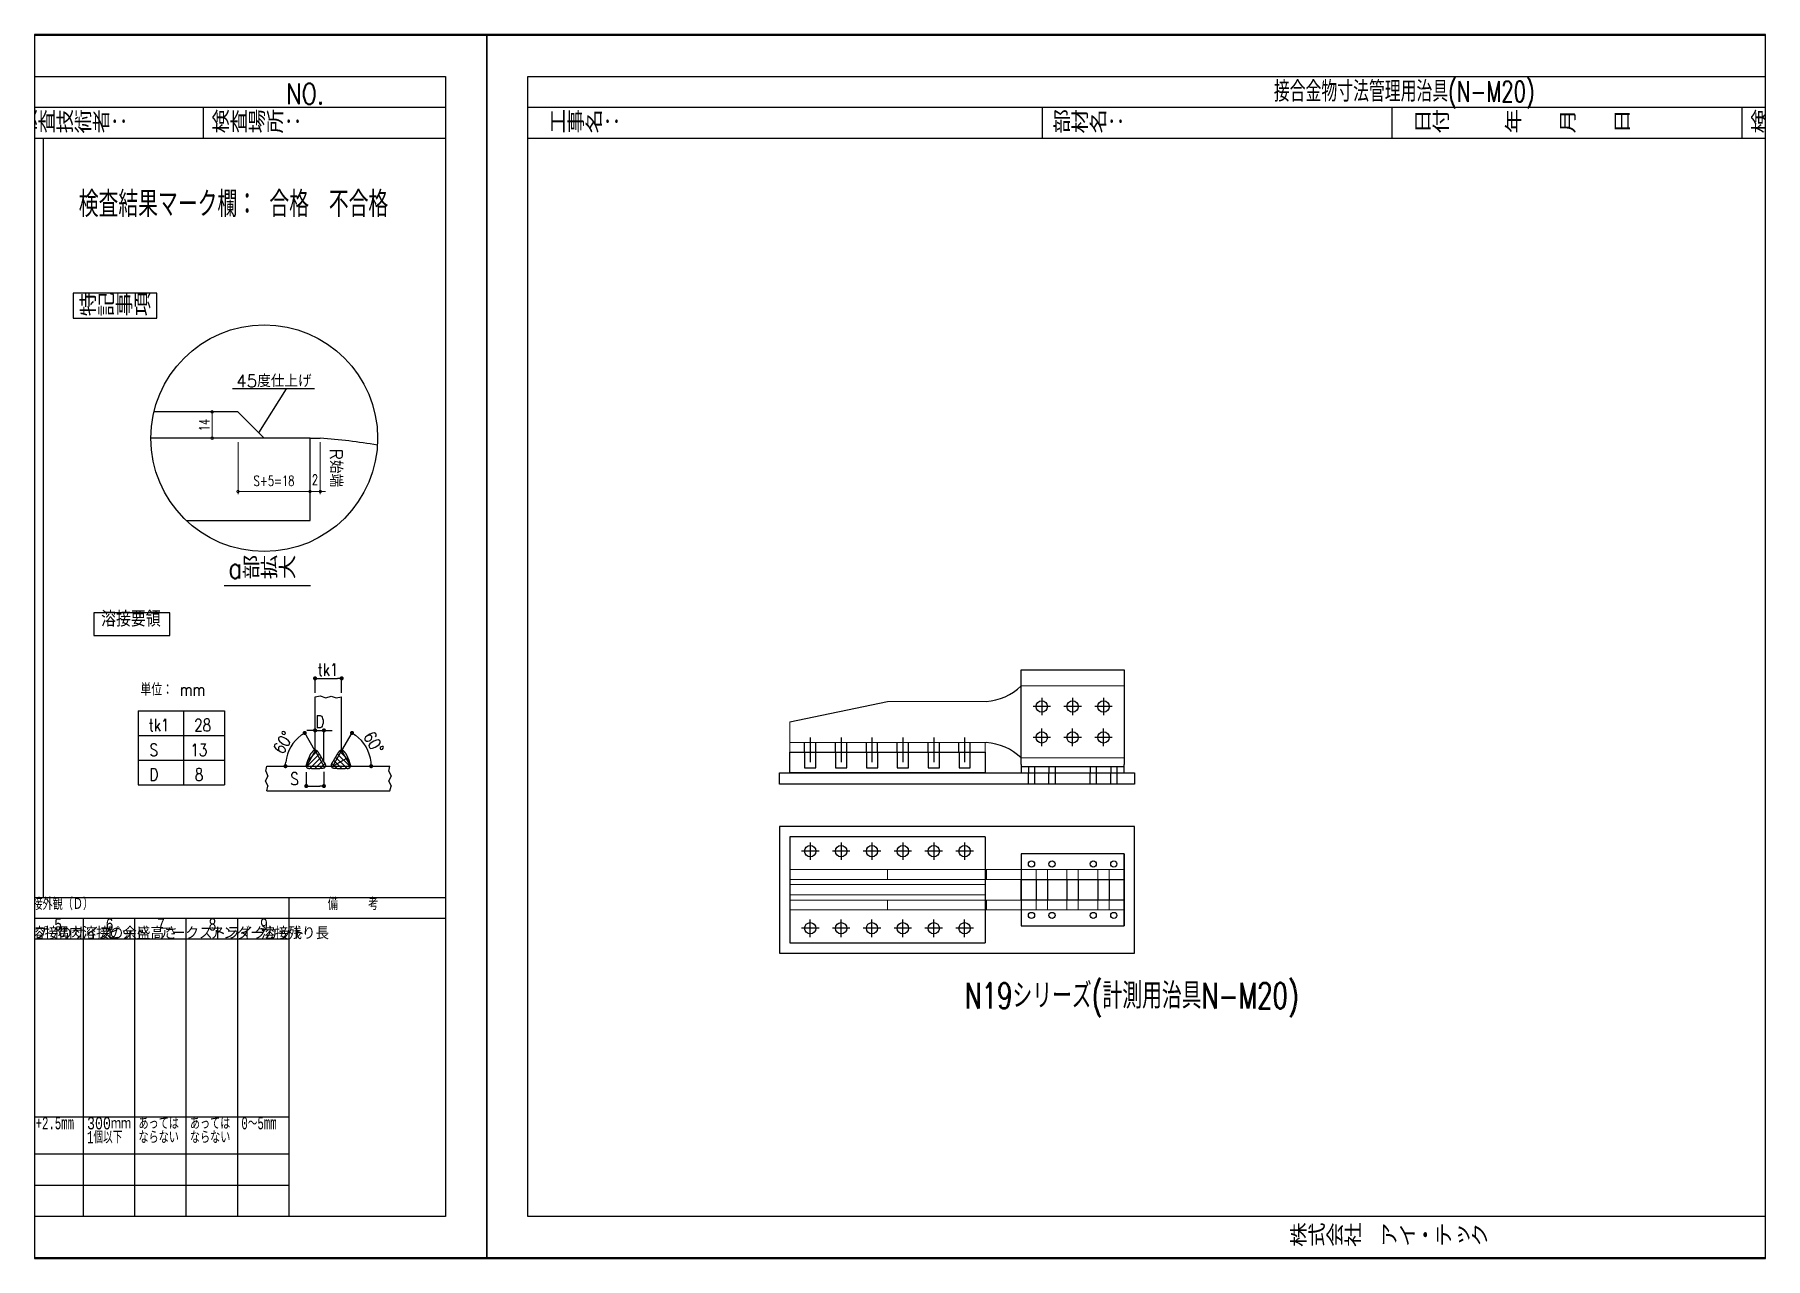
# Paper-space layout 'A4 (17)' of a CAD drawing. Header units: millimetres. Extents: x 0 to 297, y 0 to 210.
# The model-space entities are those that its viewports show. They can reach past a viewport. Long polylines and large blocks are cut down to what shows.
import ezdxf
from ezdxf.enums import TextEntityAlignment as Align

# ---------------------------------------------------------------- set-up
doc = ezdxf.new("R2010")
doc.units = ezdxf.units.MM
doc.header["$LTSCALE"] = 5
for name, pattern in [('ACAD_ISO03W100', [30, 12, -18]), ('CENTER1', [10, 6.25, -1.25, 1.25, -1.25]), ('DASHED', [7.5, 6, -1.5]), ('DOT', [2.5, 0.625, -1.875])]:
    doc.linetypes.add(name, pattern=pattern)
doc.layers.get('0').update_dxf_attribs({"color": 255})
doc.layers.get('DEFPOINTS').update_dxf_attribs({"color": 9})
for name, color, linetype in [('01', 7, 'Continuous'), ('LAYER6', 7, 'Continuous'), ('寸法', 4, 'Continuous'), ('文字', 7, 'Continuous'), ('溶接', 241, 'Continuous'), ('補助線', 7, 'ACAD_ISO03W100'), ('金物', 142, 'Continuous')]:
    doc.layers.add(name, color=color, linetype=linetype)
doc.styles.add('04setumei', font='simplex.shx', dxfattribs={"width": 0.7, "height": 2.5, "bigfont": 'extfont2.shx'})
doc.styles.add('DLSTANDARD1', font='monotxt.shx', dxfattribs={"width": 0.6, "bigfont": 'extfont'})
doc.styles.add('KANJI', font='simplex.shx', dxfattribs={"width": 0.7, "bigfont": 'extfont2.shx'})
doc.styles.get("Standard").update_dxf_attribs({"font": 'simplex.shx', "width": 0.7, "height": 2.5, "bigfont": '@extfont2.shx'})
doc.styles.add('SUNPOU', font='simplex.shx', dxfattribs={"width": 0.7, "bigfont": 'extfont2.shx'})
doc.styles.add('SUNPOU2', font='simplex.shx', dxfattribs={"width": 0.7, "height": 50, "bigfont": 'extfont2.shx'})
doc.styles.add('TATEGAKI', font='txt', dxfattribs={"bigfont": 'bigfont.shx'})
doc.dimstyles.new('S5', dxfattribs={"dimscale": 5, "dimtxt": 4, "dimasz": 1, "dimexe": 1, "dimexo": 1.5, "dimgap": 1, "dimtad": 1, "dimtxsty": 'KANJI', "dimblk": 'ORIGIN', "dimcen": 0, "dimclrd": 256, "dimclre": 256, "dimclrt": 256, "dimadec": 0, "dimazin": 0, "dimtfac": 1, "dimtmove": 2, "dimatfit": 2, "dimfxl": 1, "dimtolj": 2, "dimlwd": 5, "dimlwe": 5, "dimarcsym": 0})

psp = doc.layouts.new('A4 (17)')

msp = doc.modelspace()

# ---------------------------------------------------------------- texts
at = {"color": 0, "linetype": 'Continuous', "ltscale": 6, "style": 'DLSTANDARD1', "width": 0.875}
msp.add_text('溶接要領', height=30, dxfattribs=at).set_placement((11318.567, 3593.592), align=Align.BOTTOM_LEFT)
at = {"layer": '01', "linetype": 'Continuous', "style": 'SUNPOU2', "width": 0.7}
msp.add_text('N19シリーズ(計測用治具N-M20)', height=50, dxfattribs=at).set_placement((12996.752, 2860.314))
at = {"layer": 'LAYER6', "color": 0, "linetype": 'Continuous', "lineweight": -3, "width": 0.8}
for s, p in [('NO.', (11677.789, 4618.209)), ('検査技術者：', (11159.744, 4562.926)), ('検査場所：', (11533.044, 4562.926)), ('工事名：', (12188.009, 4562.926)), ('部材名：', (13167.834, 4562.926)), ('日付\u3000\u3000\u3000年\u3000\u3000月\u3000\u3000日', (13869.219, 4562.926)), ('検査技術者：', (14523.744, 4562.926)), ('特記事項', (11275.011, 4207.433)), ('a部拡大', (11565.95, 3696.43)), ('株式会社\u3000アイ・テック', (13628.093, 2398.755)), ('株式会社\u3000アイ・テック', (13628.093, 2398.755))]:
    msp.add_text(s, height=40, dxfattribs=at).set_placement(p)
at = {"layer": 'LAYER6', "color": 0, "linetype": 'Continuous', "lineweight": -3, "style": 'SUNPOU', "width": 0.7}
for s, height, p in [('接合金物寸法管理用治具(N-M20)', 40, (13597.829, 4622.926)), ('検査結果マーク欄： 合格\u3000不合格', 50, (11275.011, 4398.796))]:
    msp.add_text(s, height=height, dxfattribs=at).set_placement(p)
at = {"layer": '寸法', "ltscale": 4, "style": 'SUNPOU'}
msp.add_text('45度仕上げ', height=24, dxfattribs=at).set_placement((11727.51, 4080.24), align=Align.MIDDLE_RIGHT)
msp.add_text('R始端', height=24, rotation=270, dxfattribs=at).set_placement((11763.186, 3948.164))
at = {"layer": '寸法', "style": '04setumei', "width": 0.8}
for s, p in [('tk1', (11739.205, 3507.063)), ('単位： mm', (11394.878, 3468.178)), ('D', (11735.032, 3405.91)), ('S', (11686.084, 3294.925))]:
    msp.add_text(s, height=24, dxfattribs=at).set_placement(p)
for s, p in [('tk1', (11430.961, 3411.14)), ('28', (11515.761, 3411.14)), ('S', (11420.904, 3363.14)), ('13', (11508.446, 3363.14)), ('D', (11420.904, 3315.14)), ('8', (11508.904, 3315.14))]:
    msp.add_text(s, height=24, dxfattribs=at).set_placement(p, align=Align.MIDDLE)
for rotation, p in [(60.00014, (11671.992, 3352.897)), (299.99986, (11827.19, 3389.508))]:
    msp.add_text('60°', height=24, rotation=rotation, dxfattribs=at).set_placement(p)
at = {"layer": '文字', "color": 0, "linetype": 'Continuous', "ltscale": 6, "style": 'DLSTANDARD1'}
for s, width, p in [('検査基準/溶接外観（Ｄ）', 0.74375, (11071.439, 3044.574)), ('備\u3000\u3000\u3000考', 0.74375, (11759.016, 3044.574)), ('5', 0.74375, (11227.207, 3004.574)), ('6', 0.74375, (11327.207, 3004.574)), ('7', 0.74375, (11427.207, 3004.574)), ('8', 0.74375, (11527.207, 3004.574)), ('+2.5mm', 0.6, (11191.094, 2618.284)), ('1個以下', 0.6, (11291.094, 2591.08)), ('300ｍｍ', 0.74375, (11291.094, 2618.284)), ('あっては', 0.74375, (11391.094, 2618.284)), ('あっては', 0.74375, (11491.094, 2618.284)), ('ならない', 0.74375, (11391.094, 2591.08)), ('ならない', 0.74375, (11491.094, 2591.08))]:
    msp.add_text(s, height=24, dxfattribs=dict(at, width=width)).set_placement(p, align=Align.BOTTOM_LEFT)
at = {"layer": '文字', "color": 1, "linetype": 'Continuous', "ltscale": 6, "style": 'DLSTANDARD1'}
for s, width, p in [('9', 0.74375, (11627.207, 3004.574)), ('0～5mm', 0.6, (11591.094, 2618.284))]:
    msp.add_text(s, height=24, dxfattribs=dict(at, width=width)).set_placement(p, align=Align.BOTTOM_LEFT)
at = {"layer": '文字', "color": 0, "linetype": 'Continuous', "ltscale": 6, "style": 'TATEGAKI'}
for s, p in [('オーバーラップ', (11029.476, 2987.673)), ('隅肉溶接のサイズ', (11129.476, 2987.673)), ('隅肉溶接の余盛高さ', (11229.476, 2987.673)), ('ピット', (11329.476, 2987.673)), ('アークストライク', (11429.476, 2987.673)), ('アンダーカット', (11529.476, 2987.673))]:
    msp.add_text(s, height=24, dxfattribs=at).set_placement(p, align=Align.BOTTOM_LEFT)
at = {"layer": '文字', "color": 1, "linetype": 'Continuous', "ltscale": 6, "style": 'TATEGAKI'}
msp.add_text('溶接残り長', height=24, dxfattribs=at).set_placement((11629.476, 2987.673), align=Align.BOTTOM_LEFT)

# ---------------------------------------------------------------- blocks, each defined once
blk = doc.blocks.new('_Dot')
at = {"color": 0, "linetype": 'ByBlock', "lineweight": -2}
blk.add_line((-0.5, 0), (-1, 0), dxfattribs=at)
at = {"color": 0, "linetype": 'ByBlock', "const_width": 0.5}
blk.add_lwpolyline([(-0.25, 0, 1), (0.25, 0, 1)], format="xyb", close=True, dxfattribs=at)
blk = doc.blocks.new('_Origin')
at = {"color": 0, "linetype": 'ByBlock', "lineweight": -2}
blk.add_line((0, 0), (-1, 0), dxfattribs=at)
blk.add_circle((0, 0), 0.5, dxfattribs=at)
blk = doc.blocks.new('*D246')
at = {"layer": 'DEFPOINTS', "color": 0, "transparency": 16777216}
for p in [(11584.5, 3968.9), (11724.5, 3968.9), (11724.5, 3865.2)]:
    blk.add_point(p, dxfattribs=at)
at = {"layer": '寸法', "lineweight": 5, "ltscale": 4, "transparency": 16777216}
for p, q in [((11584.5, 3961.4), (11584.5, 3860.2)), ((11724.5, 3961.4), (11724.5, 3860.2)), ((11589.5, 3865.2), (11719.5, 3865.2))]:
    blk.add_line(p, q, dxfattribs=at)
at = {"layer": '寸法', "lineweight": 5, "transparency": 16777216, "xscale": 5, "yscale": 5, "zscale": 5, "rotation": 180}
blk.add_blockref('_Origin', (11584.5, 3865.2), dxfattribs=at)
at = {"layer": '寸法', "lineweight": 5, "transparency": 16777216, "xscale": 5, "yscale": 5, "zscale": 5}
blk.add_blockref('_Origin', (11724.5, 3865.2), dxfattribs=at)
at = {"layer": '寸法', "linetype": 'Continuous', "transparency": 16777216, "insert": (11654.5, 3886), "char_height": 20, "attachment_point": 5, "style": 'KANJI'}
blk.add_mtext('\\A2;S+5=18', dxfattribs=at)
blk = doc.blocks.new('*D247')
at = {"layer": 'DEFPOINTS', "color": 0, "transparency": 16777216}
for p in [(11724.5, 3968.9), (11744.5, 3968.9), (11744.5, 3865.2)]:
    blk.add_point(p, dxfattribs=at)
at = {"layer": '寸法', "lineweight": 5, "ltscale": 4, "transparency": 16777216}
for p, q in [((11724.5, 3961.4), (11724.5, 3860.2)), ((11744.5, 3961.4), (11744.5, 3860.2)), ((11719.5, 3865.2), (11714.5, 3865.2)), ((11724.5, 3865.2), (11744.5, 3865.2)), ((11749.5, 3865.2), (11754.5, 3865.2))]:
    blk.add_line(p, q, dxfattribs=at)
at = {"layer": '寸法', "lineweight": 5, "transparency": 16777216, "xscale": 5, "yscale": 5, "zscale": 5}
blk.add_blockref('_Origin', (11724.5, 3865.2), dxfattribs=at)
at = {"layer": '寸法', "lineweight": 5, "transparency": 16777216, "xscale": 5, "yscale": 5, "zscale": 5, "rotation": 180}
blk.add_blockref('_Origin', (11744.5, 3865.2), dxfattribs=at)
at = {"layer": '寸法', "linetype": 'Continuous', "transparency": 16777216, "insert": (11734.1, 3888.2), "char_height": 20, "attachment_point": 5, "style": 'KANJI'}
blk.add_mtext('\\A2;2', dxfattribs=at)
blk = doc.blocks.new('*D248')
at = {"layer": 'DEFPOINTS', "color": 0, "transparency": 16777216}
for p in [(11584.5, 4019.9), (11534.1, 3968.9), (11584.5, 3968.9)]:
    blk.add_point(p, dxfattribs=at)
at = {"layer": '寸法', "linetype": 'Continuous', "lineweight": 5, "transparency": 16777216}
for p, q in [((11577, 4019.9), (11529.1, 4019.9)), ((11534.1, 4014.9), (11534.1, 3973.9)), ((11577, 3968.9), (11529.1, 3968.9))]:
    blk.add_line(p, q, dxfattribs=at)
at = {"layer": '寸法', "lineweight": 5, "transparency": 16777216, "xscale": 5, "yscale": 5, "zscale": 5}
for p, rotation in [((11534.1, 4019.9), 90), ((11534.1, 3968.9), 270)]:
    blk.add_blockref('_Origin', p, dxfattribs=dict(at, rotation=rotation))
at = {"layer": '寸法', "linetype": 'Continuous', "transparency": 16777216, "insert": (11519.1, 3994.4), "char_height": 20, "attachment_point": 5, "rotation": 90, "style": 'KANJI'}
blk.add_mtext('\\A2;14', dxfattribs=at)

# ---------------------------------------------------------------- dimensions: what is measured, and where the dimension line sits
at = {"layer": '寸法', "linetype": 'Continuous'}
dim = msp.add_linear_dim(base=(11534.114, 3968.883), p1=(11584.49, 4019.883), p2=(11584.49, 3968.883), angle=90, text='14', dimstyle='S5', dxfattribs=at)
dim.commit()
dim.dimension.update_dxf_attribs({"geometry": '*D248', "text_midpoint": (11519.114, 3994.383)})
at = {"layer": '寸法', "ltscale": 4}
dim = msp.add_linear_dim(base=(11724.49, 3865.194), p1=(11584.49, 3968.883), p2=(11724.49, 3968.883), text='S+5=18', dimstyle='S5', override={"dimlfac": 0.1}, dxfattribs=at)
dim.commit()
dim.dimension.update_dxf_attribs({"geometry": '*D246', "text_midpoint": (11654.49, 3886.009), "dimtype": 160})
dim = msp.add_linear_dim(base=(11744.49, 3865.194), p1=(11724.49, 3968.883), p2=(11744.49, 3968.883), dimstyle='S5', override={"dimlfac": 0.1}, dxfattribs=at)
dim.commit()
dim.dimension.update_dxf_attribs({"geometry": '*D247', "text_midpoint": (11734.112, 3888.206), "dimtype": 160})

# ---------------------------------------------------------------- linework, layer by layer
at = {"linetype": 'Continuous', "lineweight": -3}
for p, q in [((8784, 4612), (11988, 4612)), ((11517.301, 4552), (11517.301, 4612)), ((12148, 4612), (15352, 4612)), ((13148, 4552), (13148, 4612)), ((13828, 4552), (13828, 4612)), ((14508, 4552), (14508, 4612)), ((8784, 4552), (11988, 4552)), ((12148, 4552), (15352, 4552)), ((8784, 3076), (11988, 3076)), ((8784, 3036), (11988, 3036)), ((8784, 2996), (11684, 2996)), ((8784, 2649.709), (11684, 2649.709)), ((8784, 2577.936), (11684, 2577.936)), ((8784, 2516.968), (11684, 2516.968))]:
    msp.add_line(p, q, dxfattribs=at)
at = {"linetype": 'DASHED', "lineweight": -3}
msp.add_line((11205.799, 4552), (11205.799, 3076), dxfattribs=at)
at = {"linetype": 'Continuous', "lineweight": -3}
for points in [[(8704, 7128), (12068, 7128), (12068, 4752), (8704, 4752)], [(12068, 7128), (15432, 7128), (15432, 4752), (12068, 4752)], [(8704, 4752), (12068, 4752), (12068, 2376), (8704, 2376)], [(12068, 4752), (15432, 4752), (15432, 2376), (12068, 2376)], [(8784, 4672), (11988, 4672), (11988, 2456), (8784, 2456)], [(12148, 4672), (15352, 4672), (15352, 2456), (12148, 2456)], [(8704, 2376), (12068, 2376), (12068, 0), (8704, 0)], [(12068, 2376), (15432, 2376), (15432, 0), (12068, 0)]]:
    msp.add_lwpolyline(points, close=True, dxfattribs=at)
at = {"layer": '01', "linetype": 'DOT'}
for p, q in [((12685.754, 3358.393), (12685.754, 3328.393)), ((12707.754, 3328.393), (12707.754, 3358.393)), ((12745.872, 3358.393), (12745.872, 3328.393)), ((12767.872, 3328.393), (12767.872, 3358.393)), ((12805.872, 3358.393), (12805.872, 3328.393)), ((12827.872, 3328.393), (12827.872, 3358.393)), ((12865.872, 3358.393), (12865.872, 3328.393)), ((12887.872, 3328.393), (12887.872, 3358.393)), ((12925.872, 3358.393), (12925.872, 3328.393)), ((12947.872, 3328.393), (12947.872, 3358.393)), ((12985.872, 3358.393), (12985.872, 3328.393)), ((13007.872, 3328.393), (13007.872, 3358.393)), ((12685.754, 3328.393), (12707.754, 3328.393)), ((12745.872, 3328.393), (12767.872, 3328.393)), ((12805.872, 3328.393), (12827.872, 3328.393)), ((12865.872, 3328.393), (12887.872, 3328.393)), ((12925.872, 3328.393), (12947.872, 3328.393)), ((12985.872, 3328.393), (13007.872, 3328.393))]:
    msp.add_line(p, q, dxfattribs=at)
at = {"layer": '01', "linetype": 'Continuous'}
for p, q in [((13120.754, 3330.393), (13120.754, 3318.393)), ((13132.754, 3330.393), (13132.754, 3318.393)), ((13160.754, 3330.393), (13160.754, 3318.393)), ((13172.754, 3330.393), (13172.754, 3318.393)), ((13240.754, 3330.393), (13240.754, 3318.393)), ((13252.754, 3330.393), (13252.754, 3318.393)), ((13280.754, 3330.393), (13280.754, 3318.393)), ((13292.754, 3330.393), (13292.754, 3318.393)), ((13120.754, 3296.393), (13120.754, 3318.393)), ((13132.754, 3318.393), (13132.754, 3296.393)), ((13160.754, 3296.393), (13160.754, 3318.393)), ((13172.754, 3318.393), (13172.754, 3296.393)), ((13240.754, 3296.393), (13240.754, 3318.393)), ((13252.754, 3318.393), (13252.754, 3296.393)), ((13280.754, 3296.393), (13280.754, 3318.393)), ((13292.754, 3318.393), (13292.754, 3296.393)), ((13135.754, 3111.258), (13135.754, 3071.258)), ((13157.754, 3111.258), (13157.754, 3071.258)), ((13195.754, 3111.258), (13195.754, 3071.258)), ((13217.754, 3111.258), (13217.754, 3071.258)), ((13255.754, 3111.258), (13255.754, 3071.258)), ((13277.754, 3111.258), (13277.754, 3071.258))]:
    msp.add_line(p, q, dxfattribs=at)
at = {"layer": '寸法', "ltscale": 4}
for p, q in [((11733.087, 4065.029), (11573.967, 4065.029)), ((11625.29, 3979.083), (11678.956, 4065.029))]:
    msp.add_line(p, q, dxfattribs=at)
at = {"layer": '寸法'}
for p, q in [((11557.396, 3682.654), (11725.396, 3682.654)), ((11734.346, 3474.012), (11734.346, 3502.063)), ((11742.346, 3502.063), (11777.973, 3502.063)), ((11785.973, 3474.012), (11785.973, 3502.063)), ((11390.504, 3439.14), (11390.504, 3343.14)), ((11390.504, 3439.14), (11558.504, 3439.14)), ((11390.504, 3439.14), (11390.504, 3295.14)), ((11478.504, 3439.14), (11478.504, 3295.14)), ((11558.504, 3439.14), (11558.504, 3295.14)), ((11726.346, 3400.91), (11718.346, 3400.91)), ((11734.346, 3369.175), (11734.346, 3400.91)), ((11734.346, 3400.91), (11751.555, 3400.91)), ((11751.555, 3339.368), (11751.555, 3400.91)), ((11759.555, 3400.91), (11767.555, 3400.91)), ((11390.504, 3391.14), (11558.504, 3391.14)), ((11733.788, 3362.142), (11714.221, 3396.033)), ((11786.531, 3362.142), (11806.098, 3396.033)), ((11390.504, 3343.14), (11558.504, 3343.14)), ((11717.049, 3331.123), (11717.05, 3331.148)), ((11717.05, 3331.099), (11717.049, 3331.123)), ((11717.05, 3331.148), (11717.051, 3331.173)), ((11717.05, 3331.075), (11717.05, 3331.099)), ((11717.05, 3331.075), (11717.052, 3331.049)), ((11717.051, 3331.173), (11717.053, 3331.198)), ((11717.052, 3331.049), (11717.054, 3331.023)), ((11717.053, 3331.198), (11717.056, 3331.224)), ((11717.054, 3331.023), (11717.058, 3330.997)), ((11717.056, 3331.224), (11717.058, 3331.252)), ((11717.058, 3331.252), (11717.062, 3331.281)), ((11717.058, 3330.997), (11717.062, 3330.968)), ((11717.062, 3331.281), (11717.065, 3331.312)), ((11717.062, 3330.968), (11717.067, 3330.938)), ((11717.065, 3331.312), (11717.069, 3331.345)), ((11717.067, 3330.938), (11717.074, 3330.906)), ((11717.069, 3331.345), (11717.074, 3331.38)), ((11717.074, 3331.38), (11717.078, 3331.417)), ((11717.074, 3330.906), (11717.081, 3330.873)), ((11717.078, 3331.417), (11717.084, 3331.455)), ((11717.081, 3330.873), (11717.089, 3330.839)), ((11717.084, 3331.455), (11717.09, 3331.494)), ((11717.089, 3330.839), (11717.098, 3330.805)), ((11717.09, 3331.494), (11717.096, 3331.534)), ((11717.096, 3331.534), (11717.103, 3331.575)), ((11717.098, 3330.805), (11717.108, 3330.77)), ((11717.103, 3331.575), (11717.11, 3331.617)), ((11717.108, 3330.77), (11717.119, 3330.736)), ((11717.11, 3331.617), (11717.118, 3331.66)), ((11717.118, 3331.66), (11717.127, 3331.704)), ((11717.119, 3330.736), (11717.131, 3330.7)), ((11717.127, 3331.704), (11717.136, 3331.749)), ((11717.131, 3330.7), (11717.143, 3330.664)), ((11717.136, 3331.749), (11717.145, 3331.795)), ((11734.346, 3361.175), (11717.137, 3331.368)), ((11717.143, 3330.664), (11717.156, 3330.627)), ((11717.145, 3331.795), (11717.155, 3331.843)), ((11717.155, 3331.843), (11717.165, 3331.891)), ((11717.156, 3330.627), (11717.17, 3330.589)), ((11717.165, 3331.891), (11717.176, 3331.941)), ((11717.17, 3330.589), (11717.185, 3330.551)), ((11717.176, 3331.941), (11717.187, 3331.991)), ((11717.185, 3330.551), (11717.2, 3330.511)), ((11717.187, 3331.991), (11717.198, 3332.043)), ((11717.198, 3332.043), (11717.21, 3332.096)), ((11717.2, 3330.511), (11717.217, 3330.471)), ((11717.21, 3332.096), (11717.222, 3332.151)), ((11717.217, 3330.471), (11717.234, 3330.43)), ((11717.222, 3332.151), (11717.234, 3332.206)), ((11717.234, 3332.206), (11717.247, 3332.264)), ((11717.234, 3330.43), (11717.252, 3330.388)), ((11717.247, 3332.264), (11717.261, 3332.322)), ((11717.252, 3330.388), (11717.271, 3330.344)), ((11717.261, 3332.322), (11717.275, 3332.382)), ((11717.275, 3332.382), (11717.289, 3332.444)), ((11717.289, 3332.444), (11717.304, 3332.506)), ((11717.304, 3332.506), (11717.319, 3332.57)), ((11717.319, 3332.57), (11717.334, 3332.635)), ((11717.334, 3332.635), (11717.35, 3332.7)), ((11717.35, 3332.7), (11717.367, 3332.767)), ((11717.367, 3332.767), (11717.383, 3332.834)), ((11717.383, 3332.834), (11717.4, 3332.902)), ((11717.4, 3332.902), (11717.417, 3332.97)), ((11717.417, 3332.97), (11717.435, 3333.039)), ((11717.435, 3333.039), (11717.452, 3333.108)), ((11717.442, 3329.921), (11742.422, 3354.901)), ((11717.452, 3333.108), (11717.47, 3333.177)), ((11717.47, 3333.177), (11717.488, 3333.247)), ((11717.488, 3333.247), (11717.507, 3333.316)), ((11717.507, 3333.316), (11717.524, 3333.382)), ((11717.524, 3333.382), (11717.541, 3333.447)), ((11717.541, 3333.447), (11717.557, 3333.511)), ((11717.557, 3333.511), (11717.574, 3333.575)), ((11717.574, 3333.575), (11717.591, 3333.639)), ((11717.591, 3333.639), (11717.608, 3333.704)), ((11717.608, 3333.704), (11717.626, 3333.77)), ((11717.626, 3333.77), (11717.644, 3333.839)), ((11717.644, 3333.839), (11717.664, 3333.909)), ((11717.664, 3333.909), (11717.684, 3333.983)), ((11717.684, 3333.983), (11717.706, 3334.06)), ((11717.706, 3334.06), (11717.73, 3334.142)), ((11717.73, 3334.142), (11717.756, 3334.228)), ((11717.756, 3334.228), (11717.783, 3334.32)), ((11717.783, 3334.32), (11717.812, 3334.418)), ((11717.812, 3334.418), (11717.844, 3334.521)), ((11717.844, 3334.521), (11717.878, 3334.631)), ((11717.878, 3334.631), (11717.914, 3334.744)), ((11717.914, 3334.744), (11717.952, 3334.861)), ((11717.952, 3334.861), (11717.991, 3334.982)), ((11717.991, 3334.982), (11718.032, 3335.107)), ((11718.032, 3335.107), (11718.074, 3335.235)), ((11718.074, 3335.235), (11718.118, 3335.367)), ((11718.118, 3335.367), (11718.163, 3335.503)), ((11718.163, 3335.503), (11718.209, 3335.643)), ((11718.209, 3335.643), (11718.257, 3335.787)), ((11718.257, 3335.787), (11718.306, 3335.935)), ((11718.306, 3335.935), (11718.355, 3336.087)), ((11718.355, 3336.087), (11718.406, 3336.242)), ((11718.406, 3336.242), (11718.457, 3336.401)), ((11718.457, 3336.401), (11718.51, 3336.565)), ((11718.51, 3336.565), (11718.563, 3336.732)), ((11718.563, 3336.732), (11718.616, 3336.903)), ((11718.616, 3336.903), (11718.672, 3337.081)), ((11718.672, 3337.081), (11718.73, 3337.27)), ((11718.73, 3337.27), (11718.79, 3337.467)), ((11718.79, 3337.467), (11718.853, 3337.672)), ((11718.853, 3337.672), (11718.917, 3337.883)), ((11718.917, 3337.883), (11718.982, 3338.098)), ((11718.982, 3338.098), (11719.048, 3338.318)), ((11719.048, 3338.318), (11719.115, 3338.539)), ((11719.115, 3338.539), (11719.182, 3338.761)), ((11719.182, 3338.761), (11719.248, 3338.982)), ((11719.248, 3338.982), (11719.314, 3339.202)), ((11719.314, 3339.202), (11719.38, 3339.418)), ((11719.38, 3339.418), (11719.443, 3339.629)), ((11719.443, 3339.629), (11719.505, 3339.835)), ((11719.505, 3339.835), (11719.565, 3340.034)), ((11719.565, 3340.034), (11719.623, 3340.224)), ((11719.623, 3340.224), (11719.677, 3340.404)), ((11719.677, 3340.404), (11719.728, 3340.574)), ((11719.728, 3340.574), (11719.774, 3340.735)), ((11719.774, 3340.735), (11719.817, 3340.888)), ((11719.817, 3340.888), (11719.858, 3341.035)), ((11719.858, 3341.035), (11719.896, 3341.177)), ((11719.896, 3341.177), (11719.933, 3341.313)), ((11719.933, 3341.313), (11719.968, 3341.447)), ((11719.968, 3341.447), (11720.004, 3341.578)), ((11720.004, 3341.578), (11720.04, 3341.709)), ((11720.04, 3341.709), (11720.076, 3341.839)), ((11720.076, 3341.839), (11720.115, 3341.97)), ((11720.115, 3341.97), (11720.157, 3342.104)), ((11720.157, 3342.104), (11720.2, 3342.241)), ((11720.2, 3342.241), (11720.248, 3342.382)), ((11720.248, 3342.382), (11720.3, 3342.529)), ((11720.291, 3342.505), (11738.488, 3360.702)), ((11720.3, 3342.529), (11720.357, 3342.683)), ((11720.357, 3342.683), (11720.419, 3342.844)), ((11720.419, 3342.844), (11720.488, 3343.011)), ((11720.488, 3343.011), (11720.56, 3343.182)), ((11720.56, 3343.182), (11720.637, 3343.355)), ((11720.637, 3343.355), (11720.718, 3343.532)), ((11720.718, 3343.532), (11720.802, 3343.712)), ((11720.802, 3343.712), (11720.889, 3343.895)), ((11720.889, 3343.895), (11720.978, 3344.08)), ((11720.978, 3344.08), (11721.07, 3344.267)), ((11721.07, 3344.267), (11721.162, 3344.457)), ((11721.162, 3344.457), (11721.256, 3344.648)), ((11721.256, 3344.648), (11721.351, 3344.842)), ((11721.351, 3344.842), (11721.445, 3345.036)), ((11721.445, 3345.036), (11721.54, 3345.232)), ((11721.54, 3345.232), (11721.633, 3345.43)), ((11721.633, 3345.43), (11721.726, 3345.628)), ((11721.726, 3345.628), (11721.816, 3345.827)), ((11721.816, 3345.827), (11721.905, 3346.026)), ((11721.905, 3346.026), (11721.992, 3346.227)), ((11721.992, 3346.227), (11722.079, 3346.431)), ((11722.079, 3346.431), (11722.166, 3346.637)), ((11722.166, 3346.637), (11722.252, 3346.846)), ((11722.252, 3346.846), (11722.338, 3347.056)), ((11722.338, 3347.056), (11722.425, 3347.268)), ((11722.425, 3347.268), (11722.511, 3347.481)), ((11722.511, 3347.481), (11722.597, 3347.696)), ((11722.597, 3347.696), (11722.684, 3347.911)), ((11722.684, 3347.911), (11722.771, 3348.127)), ((11722.771, 3348.127), (11722.858, 3348.343)), ((11722.858, 3348.343), (11722.945, 3348.559)), ((11722.945, 3348.559), (11723.033, 3348.776)), ((11723.033, 3348.776), (11723.121, 3348.991)), ((11723.121, 3348.991), (11723.21, 3349.206)), ((11723.21, 3349.206), (11723.3, 3349.42)), ((11723.3, 3349.42), (11723.39, 3349.633)), ((11723.39, 3349.633), (11723.48, 3349.846)), ((11723.48, 3349.846), (11723.57, 3350.058)), ((11723.57, 3350.058), (11723.659, 3350.271)), ((11723.659, 3350.271), (11723.748, 3350.484)), ((11723.748, 3350.484), (11723.837, 3350.697)), ((11723.837, 3350.697), (11723.927, 3350.911)), ((11723.927, 3350.911), (11724.017, 3351.124)), ((11724.017, 3351.124), (11724.107, 3351.337)), ((11724.107, 3351.337), (11724.198, 3351.55)), ((11724.198, 3351.55), (11724.29, 3351.762)), ((11724.29, 3351.762), (11724.384, 3351.975)), ((11724.384, 3351.975), (11724.479, 3352.187)), ((11724.479, 3352.187), (11724.575, 3352.399)), ((11724.493, 3327.237), (11746.02, 3348.765)), ((11724.575, 3352.399), (11724.674, 3352.61)), ((11724.674, 3352.61), (11724.774, 3352.821)), ((11724.774, 3352.821), (11724.877, 3353.031)), ((11724.877, 3353.031), (11724.981, 3353.24)), ((11724.981, 3353.24), (11725.088, 3353.451)), ((11725.088, 3353.451), (11725.197, 3353.664)), ((11725.197, 3353.664), (11725.309, 3353.879)), ((11725.309, 3353.879), (11725.422, 3354.096)), ((11725.422, 3354.096), (11725.536, 3354.313)), ((11725.536, 3354.313), (11725.652, 3354.53)), ((11725.652, 3354.53), (11725.77, 3354.747)), ((11725.77, 3354.747), (11725.888, 3354.962)), ((11725.888, 3354.962), (11726.008, 3355.176)), ((11726.008, 3355.176), (11726.129, 3355.387)), ((11726.129, 3355.387), (11726.251, 3355.595)), ((11726.251, 3355.595), (11726.374, 3355.799)), ((11726.374, 3355.799), (11726.498, 3355.999)), ((11726.498, 3355.999), (11726.622, 3356.194)), ((11726.622, 3356.194), (11726.747, 3356.383)), ((11726.747, 3356.383), (11726.872, 3356.565)), ((11726.872, 3356.565), (11726.997, 3356.741)), ((11726.997, 3356.741), (11727.125, 3356.91)), ((11727.125, 3356.91), (11727.257, 3357.073)), ((11727.257, 3357.073), (11727.393, 3357.231)), ((11727.393, 3357.231), (11727.531, 3357.385)), ((11727.531, 3357.385), (11727.671, 3357.534)), ((11727.671, 3357.534), (11727.813, 3357.678)), ((11727.813, 3357.678), (11727.955, 3357.819)), ((11727.955, 3357.819), (11728.097, 3357.956)), ((11728.097, 3357.956), (11728.239, 3358.09)), ((11728.239, 3358.09), (11728.378, 3358.22)), ((11728.378, 3358.22), (11728.515, 3358.349)), ((11728.515, 3358.349), (11728.649, 3358.475)), ((11728.649, 3358.475), (11728.779, 3358.599)), ((11728.779, 3358.599), (11728.904, 3358.722)), ((11728.904, 3358.722), (11729.024, 3358.843)), ((11729.024, 3358.843), (11729.138, 3358.964)), ((11729.138, 3358.964), (11729.244, 3359.084)), ((11729.244, 3359.084), (11729.344, 3359.202)), ((11729.344, 3359.202), (11729.436, 3359.318)), ((11729.436, 3359.318), (11729.522, 3359.431)), ((11729.522, 3359.431), (11729.603, 3359.542)), ((11729.603, 3359.542), (11729.679, 3359.651)), ((11729.679, 3359.651), (11729.751, 3359.757)), ((11729.751, 3359.757), (11729.82, 3359.862)), ((11729.82, 3359.862), (11729.886, 3359.964)), ((11729.886, 3359.964), (11729.951, 3360.064)), ((11729.951, 3360.064), (11730.015, 3360.163)), ((11730.015, 3360.163), (11730.079, 3360.26)), ((11730.079, 3360.26), (11730.143, 3360.356)), ((11730.143, 3360.356), (11730.208, 3360.45)), ((11730.208, 3360.45), (11730.276, 3360.543)), ((11730.276, 3360.543), (11730.347, 3360.635)), ((11730.347, 3360.635), (11730.421, 3360.726)), ((11730.421, 3360.726), (11730.499, 3360.816)), ((11730.499, 3360.816), (11730.582, 3360.905)), ((11730.582, 3360.905), (11730.668, 3360.994)), ((11730.668, 3360.994), (11730.757, 3361.082)), ((11730.757, 3361.082), (11730.849, 3361.169)), ((11730.849, 3361.169), (11730.942, 3361.255)), ((11730.942, 3361.255), (11731.036, 3361.339)), ((11731.036, 3361.339), (11731.131, 3361.422)), ((11731.131, 3361.422), (11731.226, 3361.503)), ((11731.226, 3361.503), (11731.321, 3361.583)), ((11731.321, 3361.583), (11731.414, 3361.66)), ((11731.414, 3361.66), (11731.507, 3361.735)), ((11731.507, 3361.735), (11731.596, 3361.808)), ((11731.596, 3361.808), (11731.683, 3361.878)), ((11731.683, 3361.878), (11731.767, 3361.946)), ((11731.767, 3361.946), (11731.847, 3362.011)), ((11731.847, 3362.011), (11731.922, 3362.072)), ((11731.922, 3362.072), (11731.992, 3362.13)), ((11731.992, 3362.13), (11732.058, 3362.185)), ((11732.058, 3362.185), (11732.12, 3362.237)), ((11732.12, 3362.237), (11732.179, 3362.285)), ((11732.179, 3362.285), (11732.235, 3362.33)), ((11732.235, 3362.33), (11732.288, 3362.372)), ((11732.288, 3362.372), (11732.338, 3362.412)), ((11732.338, 3362.412), (11732.386, 3362.45)), ((11732.386, 3362.45), (11732.432, 3362.485)), ((11732.432, 3362.485), (11732.476, 3362.518)), ((11732.476, 3362.518), (11732.519, 3362.55)), ((11732.519, 3362.55), (11732.561, 3362.58)), ((11732.561, 3362.58), (11732.601, 3362.609)), ((11732.601, 3362.609), (11732.641, 3362.637)), ((11732.641, 3362.637), (11732.68, 3362.664)), ((11732.68, 3362.664), (11732.72, 3362.691)), ((11732.72, 3362.691), (11732.759, 3362.717)), ((11732.759, 3362.717), (11732.799, 3362.743)), ((11732.799, 3362.743), (11732.838, 3362.768)), ((11732.838, 3362.768), (11732.875, 3362.792)), ((11732.875, 3362.792), (11732.912, 3362.813)), ((11732.912, 3362.813), (11732.947, 3362.833)), ((11732.947, 3362.833), (11732.981, 3362.852)), ((11732.981, 3362.852), (11733.013, 3362.869)), ((11733.013, 3362.869), (11733.045, 3362.885)), ((11733.045, 3362.885), (11733.077, 3362.9)), ((11733.077, 3362.9), (11733.107, 3362.915)), ((11733.107, 3362.915), (11733.138, 3362.928)), ((11733.138, 3362.928), (11733.167, 3362.942)), ((11733.167, 3362.942), (11733.197, 3362.954)), ((11733.197, 3362.954), (11733.227, 3362.967)), ((11733.227, 3362.967), (11733.257, 3362.98)), ((11733.257, 3362.98), (11733.287, 3362.992)), ((11733.287, 3362.992), (11733.318, 3363.005)), ((11733.318, 3363.005), (11733.349, 3363.018)), ((11733.349, 3363.018), (11733.381, 3363.032)), ((11733.381, 3363.032), (11733.412, 3363.045)), ((11733.412, 3363.045), (11733.444, 3363.058)), ((11733.444, 3363.058), (11733.475, 3363.071)), ((11733.475, 3363.071), (11733.506, 3363.083)), ((11733.506, 3363.083), (11733.537, 3363.095)), ((11733.537, 3363.095), (11733.568, 3363.108)), ((11733.568, 3363.108), (11733.599, 3363.119)), ((11733.599, 3363.119), (11733.629, 3363.13)), ((11733.629, 3363.13), (11733.66, 3363.141)), ((11733.66, 3363.141), (11733.69, 3363.151)), ((11733.69, 3363.151), (11733.721, 3363.161)), ((11733.721, 3363.161), (11733.751, 3363.17)), ((11733.751, 3363.17), (11733.78, 3363.179)), ((11733.78, 3363.179), (11733.81, 3363.187)), ((11733.81, 3363.187), (11733.84, 3363.195)), ((11733.84, 3363.195), (11733.87, 3363.202)), ((11733.87, 3363.202), (11733.899, 3363.208)), ((11733.899, 3363.208), (11733.927, 3363.214)), ((11733.927, 3363.214), (11733.954, 3363.22)), ((11733.954, 3363.22), (11733.982, 3363.224)), ((11733.982, 3363.224), (11734.009, 3363.228)), ((11734.009, 3363.228), (11734.035, 3363.232)), ((11734.035, 3363.232), (11734.061, 3363.235)), ((11734.054, 3327.064), (11749.598, 3342.607)), ((11734.061, 3363.235), (11734.088, 3363.238)), ((11734.088, 3363.238), (11734.115, 3363.24)), ((11734.115, 3363.24), (11734.142, 3363.242)), ((11734.142, 3363.242), (11734.169, 3363.244)), ((11734.169, 3363.244), (11734.197, 3363.245)), ((11734.197, 3363.245), (11734.225, 3363.246)), ((11734.225, 3363.246), (11734.254, 3363.247)), ((11734.254, 3363.247), (11734.283, 3363.247)), ((11734.283, 3363.247), (11734.314, 3363.247)), ((11734.314, 3363.247), (11734.346, 3363.247)), ((11734.346, 3363.247), (11734.378, 3363.247)), ((11734.346, 3361.175), (11751.555, 3331.368)), ((11734.378, 3363.247), (11734.41, 3363.247)), ((11734.41, 3363.247), (11734.442, 3363.247)), ((11734.442, 3363.247), (11734.474, 3363.248)), ((11734.474, 3363.248), (11734.506, 3363.248)), ((11734.506, 3363.248), (11734.539, 3363.248)), ((11734.539, 3363.248), (11734.572, 3363.248)), ((11734.572, 3363.248), (11734.606, 3363.247)), ((11734.606, 3363.247), (11734.641, 3363.246)), ((11734.641, 3363.246), (11734.676, 3363.244)), ((11734.676, 3363.244), (11734.713, 3363.24)), ((11734.713, 3363.24), (11734.751, 3363.236)), ((11734.751, 3363.236), (11734.791, 3363.23)), ((11734.791, 3363.23), (11734.832, 3363.223)), ((11734.832, 3363.223), (11734.875, 3363.215)), ((11734.875, 3363.215), (11734.919, 3363.204)), ((11734.919, 3363.204), (11734.966, 3363.192)), ((11734.966, 3363.192), (11735.016, 3363.178)), ((11735.016, 3363.178), (11735.068, 3363.162)), ((11735.068, 3363.162), (11735.124, 3363.144)), ((11735.124, 3363.144), (11735.183, 3363.125)), ((11735.183, 3363.125), (11735.243, 3363.104)), ((11735.243, 3363.104), (11735.306, 3363.081)), ((11735.306, 3363.081), (11735.369, 3363.058)), ((11735.369, 3363.058), (11735.433, 3363.034)), ((11735.433, 3363.034), (11735.497, 3363.009)), ((11735.497, 3363.009), (11735.561, 3362.983)), ((11735.561, 3362.983), (11735.625, 3362.957)), ((11735.625, 3362.957), (11735.687, 3362.93)), ((11735.687, 3362.93), (11735.748, 3362.904)), ((11735.748, 3362.904), (11735.807, 3362.877)), ((11735.807, 3362.877), (11735.863, 3362.851)), ((11735.863, 3362.851), (11735.917, 3362.825)), ((11735.917, 3362.825), (11735.967, 3362.799)), ((11735.967, 3362.799), (11736.013, 3362.774)), ((11736.013, 3362.774), (11736.057, 3362.749)), ((11736.057, 3362.749), (11736.099, 3362.724)), ((11736.099, 3362.724), (11736.138, 3362.698)), ((11736.138, 3362.698), (11736.175, 3362.673)), ((11736.175, 3362.673), (11736.211, 3362.648)), ((11736.211, 3362.648), (11736.246, 3362.622)), ((11736.246, 3362.622), (11736.28, 3362.596)), ((11736.28, 3362.596), (11736.314, 3362.569)), ((11736.314, 3362.569), (11736.347, 3362.542)), ((11736.347, 3362.542), (11736.382, 3362.514)), ((11736.382, 3362.514), (11736.416, 3362.486)), ((11736.416, 3362.486), (11736.451, 3362.458)), ((11736.451, 3362.458), (11736.488, 3362.428)), ((11736.488, 3362.428), (11736.527, 3362.398)), ((11736.527, 3362.398), (11736.567, 3362.367)), ((11736.567, 3362.367), (11736.61, 3362.335)), ((11736.61, 3362.335), (11736.654, 3362.302)), ((11736.654, 3362.302), (11736.7, 3362.269)), ((11736.7, 3362.269), (11736.746, 3362.236)), ((11736.746, 3362.236), (11736.794, 3362.202)), ((11736.794, 3362.202), (11736.842, 3362.168)), ((11736.842, 3362.168), (11736.891, 3362.134)), ((11736.891, 3362.134), (11736.941, 3362.098)), ((11736.941, 3362.098), (11736.991, 3362.063)), ((11736.991, 3362.063), (11737.042, 3362.026)), ((11737.042, 3362.026), (11737.094, 3361.988)), ((11737.094, 3361.988), (11737.146, 3361.949)), ((11737.146, 3361.949), (11737.198, 3361.909)), ((11737.198, 3361.909), (11737.251, 3361.868)), ((11737.251, 3361.868), (11737.305, 3361.826)), ((11737.305, 3361.826), (11737.359, 3361.783)), ((11737.359, 3361.783), (11737.413, 3361.738)), ((11737.413, 3361.738), (11737.468, 3361.691)), ((11737.468, 3361.691), (11737.522, 3361.645)), ((11737.522, 3361.645), (11737.574, 3361.6)), ((11737.574, 3361.6), (11737.626, 3361.557)), ((11737.626, 3361.557), (11737.678, 3361.514)), ((11737.678, 3361.514), (11737.73, 3361.471)), ((11737.73, 3361.471), (11737.781, 3361.428)), ((11737.781, 3361.428), (11737.834, 3361.383)), ((11737.834, 3361.383), (11737.887, 3361.336)), ((11737.887, 3361.336), (11737.942, 3361.287)), ((11737.942, 3361.287), (11737.998, 3361.234)), ((11737.998, 3361.234), (11738.057, 3361.178)), ((11738.057, 3361.178), (11738.117, 3361.117)), ((11738.117, 3361.117), (11738.181, 3361.051)), ((11738.181, 3361.051), (11738.247, 3360.98)), ((11738.247, 3360.98), (11738.317, 3360.902)), ((11738.317, 3360.902), (11738.391, 3360.818)), ((11738.391, 3360.818), (11738.468, 3360.726)), ((11738.468, 3360.726), (11738.552, 3360.625)), ((11738.552, 3360.625), (11738.643, 3360.513)), ((11738.643, 3360.513), (11738.739, 3360.393)), ((11738.739, 3360.393), (11738.841, 3360.264)), ((11738.841, 3360.264), (11738.947, 3360.129)), ((11738.947, 3360.129), (11739.056, 3359.988)), ((11739.056, 3359.988), (11739.166, 3359.843)), ((11739.166, 3359.843), (11739.279, 3359.695)), ((11739.279, 3359.695), (11739.391, 3359.546)), ((11739.391, 3359.546), (11739.503, 3359.396)), ((11739.503, 3359.396), (11739.613, 3359.247)), ((11739.613, 3359.247), (11739.72, 3359.1)), ((11739.72, 3359.1), (11739.824, 3358.956)), ((11739.824, 3358.956), (11739.923, 3358.817)), ((11739.923, 3358.817), (11740.017, 3358.683)), ((11740.017, 3358.683), (11740.104, 3358.557)), ((11740.104, 3358.557), (11740.184, 3358.439)), ((11740.184, 3358.439), (11740.255, 3358.329)), ((11740.255, 3358.329), (11740.321, 3358.224)), ((11740.321, 3358.224), (11740.379, 3358.124)), ((11740.379, 3358.124), (11740.433, 3358.028)), ((11740.433, 3358.028), (11740.483, 3357.937)), ((11740.483, 3357.937), (11740.528, 3357.848)), ((11740.528, 3357.848), (11740.571, 3357.761)), ((11740.571, 3357.761), (11740.613, 3357.676)), ((11740.613, 3357.676), (11740.653, 3357.591)), ((11740.653, 3357.591), (11740.693, 3357.508)), ((11740.693, 3357.508), (11740.734, 3357.423)), ((11740.734, 3357.423), (11740.777, 3357.337)), ((11740.777, 3357.337), (11740.821, 3357.249)), ((11740.821, 3357.249), (11740.869, 3357.159)), ((11740.869, 3357.159), (11740.922, 3357.066)), ((11740.922, 3357.066), (11740.978, 3356.969)), ((11740.978, 3356.969), (11741.041, 3356.867)), ((11741.041, 3356.867), (11741.109, 3356.762)), ((11741.109, 3356.762), (11741.179, 3356.658)), ((11741.179, 3356.658), (11741.25, 3356.552)), ((11741.25, 3356.552), (11741.324, 3356.446)), ((11741.324, 3356.446), (11741.4, 3356.339)), ((11741.4, 3356.339), (11741.477, 3356.231)), ((11741.477, 3356.231), (11741.557, 3356.121)), ((11741.557, 3356.121), (11741.639, 3356.01)), ((11741.639, 3356.01), (11741.722, 3355.897)), ((11741.722, 3355.897), (11741.806, 3355.781)), ((11741.806, 3355.781), (11741.892, 3355.663)), ((11741.892, 3355.663), (11741.979, 3355.542)), ((11741.979, 3355.542), (11742.067, 3355.419)), ((11742.067, 3355.419), (11742.156, 3355.292)), ((11742.156, 3355.292), (11742.246, 3355.161)), ((11742.246, 3355.161), (11742.338, 3355.027)), ((11742.338, 3355.027), (11742.43, 3354.889)), ((11742.43, 3354.889), (11742.523, 3354.747)), ((11742.523, 3354.747), (11742.619, 3354.601)), ((11742.619, 3354.601), (11742.717, 3354.452)), ((11742.717, 3354.452), (11742.816, 3354.298)), ((11742.816, 3354.298), (11742.918, 3354.142)), ((11742.918, 3354.142), (11743.021, 3353.983)), ((11743.021, 3353.983), (11743.124, 3353.821)), ((11743.124, 3353.821), (11743.229, 3353.656)), ((11743.229, 3353.656), (11743.335, 3353.489)), ((11743.335, 3353.489), (11743.441, 3353.321)), ((11743.441, 3353.321), (11743.547, 3353.15)), ((11743.547, 3353.15), (11743.654, 3352.979)), ((11743.654, 3352.979), (11743.76, 3352.806)), ((11743.76, 3352.806), (11743.866, 3352.632)), ((11743.866, 3352.632), (11743.971, 3352.457)), ((11743.971, 3352.457), (11744.076, 3352.282)), ((11743.971, 3327.246), (11753.298, 3336.572)), ((11744.076, 3352.282), (11744.179, 3352.106)), ((11744.179, 3352.106), (11744.28, 3351.933)), ((11744.28, 3351.933), (11744.378, 3351.761)), ((11744.378, 3351.761), (11744.473, 3351.591)), ((11744.473, 3351.591), (11744.567, 3351.423)), ((11744.567, 3351.423), (11744.66, 3351.254)), ((11744.66, 3351.254), (11744.752, 3351.084)), ((11744.752, 3351.084), (11744.844, 3350.912)), ((11744.844, 3350.912), (11744.937, 3350.738)), ((11744.937, 3350.738), (11745.032, 3350.561)), ((11745.032, 3350.561), (11745.129, 3350.38)), ((11745.129, 3350.38), (11745.228, 3350.194)), ((11745.228, 3350.194), (11745.332, 3350.002)), ((11745.332, 3350.002), (11745.44, 3349.803)), ((11745.44, 3349.803), (11745.553, 3349.597)), ((11745.553, 3349.597), (11745.672, 3349.383)), ((11745.672, 3349.383), (11745.797, 3349.159)), ((11745.797, 3349.159), (11745.928, 3348.926)), ((11745.928, 3348.926), (11746.069, 3348.679)), ((11746.069, 3348.679), (11746.219, 3348.417)), ((11746.219, 3348.417), (11746.377, 3348.142)), ((11746.377, 3348.142), (11746.542, 3347.856)), ((11746.542, 3347.856), (11746.713, 3347.56)), ((11746.713, 3347.56), (11746.888, 3347.258)), ((11746.888, 3347.258), (11747.067, 3346.95)), ((11747.067, 3346.95), (11747.249, 3346.638)), ((11747.249, 3346.638), (11747.431, 3346.324)), ((11747.431, 3346.324), (11747.613, 3346.012)), ((11747.613, 3346.012), (11747.795, 3345.701)), ((11747.795, 3345.701), (11747.973, 3345.395)), ((11747.973, 3345.395), (11748.148, 3345.095)), ((11748.148, 3345.095), (11748.319, 3344.803)), ((11748.319, 3344.803), (11748.483, 3344.521)), ((11748.483, 3344.521), (11748.641, 3344.252)), ((11748.641, 3344.252), (11748.791, 3343.996)), ((11748.791, 3343.996), (11748.933, 3343.752)), ((11748.933, 3343.752), (11749.072, 3343.514)), ((11749.072, 3343.514), (11749.206, 3343.283)), ((11749.206, 3343.283), (11749.337, 3343.057)), ((11749.337, 3343.057), (11749.464, 3342.837)), ((11749.464, 3342.837), (11749.589, 3342.622)), ((11749.589, 3342.622), (11749.711, 3342.412)), ((11749.711, 3342.412), (11749.83, 3342.207)), ((11749.83, 3342.207), (11749.947, 3342.005)), ((11749.947, 3342.005), (11750.064, 3341.807)), ((11750.064, 3341.807), (11750.178, 3341.613)), ((11750.178, 3341.613), (11750.292, 3341.422)), ((11750.292, 3341.422), (11750.405, 3341.233)), ((11750.405, 3341.233), (11750.518, 3341.047)), ((11750.518, 3341.047), (11750.63, 3340.863)), ((11750.63, 3340.863), (11750.744, 3340.68)), ((11750.744, 3340.68), (11750.858, 3340.498)), ((11750.858, 3340.498), (11750.973, 3340.319)), ((11750.973, 3340.319), (11751.088, 3340.144)), ((11751.088, 3340.144), (11751.205, 3339.973)), ((11751.205, 3339.973), (11751.321, 3339.806)), ((11751.321, 3339.806), (11751.436, 3339.642)), ((11751.436, 3339.642), (11751.551, 3339.481)), ((11751.551, 3339.481), (11751.666, 3339.323)), ((11751.666, 3339.323), (11751.778, 3339.168)), ((11751.778, 3339.168), (11751.89, 3339.015)), ((11751.89, 3339.015), (11751.999, 3338.863)), ((11751.999, 3338.863), (11752.106, 3338.713)), ((11752.106, 3338.713), (11752.211, 3338.565)), ((11752.211, 3338.565), (11752.312, 3338.418)), ((11752.312, 3338.418), (11752.41, 3338.271)), ((11752.41, 3338.271), (11752.505, 3338.125)), ((11752.505, 3338.125), (11752.596, 3337.979)), ((11752.596, 3337.979), (11752.683, 3337.833)), ((11752.683, 3337.833), (11752.765, 3337.687)), ((11752.765, 3337.687), (11752.845, 3337.539)), ((11752.845, 3337.539), (11752.921, 3337.392)), ((11752.921, 3337.392), (11752.994, 3337.244)), ((11752.994, 3337.244), (11753.064, 3337.097)), ((11753.064, 3337.097), (11753.132, 3336.951)), ((11753.132, 3336.951), (11753.197, 3336.807)), ((11753.197, 3336.807), (11753.259, 3336.664)), ((11753.259, 3336.664), (11753.319, 3336.523)), ((11753.319, 3336.523), (11753.376, 3336.385)), ((11753.376, 3336.385), (11753.431, 3336.251)), ((11753.431, 3336.251), (11753.484, 3336.119)), ((11753.484, 3336.119), (11753.536, 3335.992)), ((11753.536, 3335.992), (11753.585, 3335.869)), ((11753.585, 3335.869), (11753.633, 3335.75)), ((11753.633, 3335.75), (11753.679, 3335.636)), ((11753.679, 3335.636), (11753.723, 3335.529)), ((11753.723, 3335.529), (11753.765, 3335.427)), ((11753.765, 3335.427), (11753.805, 3335.332)), ((11753.805, 3335.332), (11753.841, 3335.243)), ((11753.841, 3335.243), (11753.875, 3335.158)), ((11753.875, 3335.158), (11753.907, 3335.079)), ((11753.907, 3335.079), (11753.936, 3335.003)), ((11753.936, 3335.003), (11753.964, 3334.931)), ((11753.964, 3334.931), (11753.99, 3334.861)), ((11753.99, 3334.861), (11754.014, 3334.794)), ((11754.014, 3334.794), (11754.036, 3334.728)), ((11754.036, 3334.728), (11754.057, 3334.664)), ((11754.057, 3334.664), (11754.078, 3334.599)), ((11754.078, 3334.599), (11754.097, 3334.535)), ((11754.097, 3334.535), (11754.116, 3334.47)), ((11754.116, 3334.47), (11754.134, 3334.404)), ((11754.134, 3334.404), (11754.152, 3334.336)), ((11754.142, 3330.345), (11754.162, 3330.39)), ((11754.152, 3334.336), (11754.169, 3334.265)), ((11754.162, 3330.39), (11754.18, 3330.435)), ((11754.169, 3334.265), (11754.186, 3334.193)), ((11754.18, 3330.435), (11754.195, 3330.478)), ((11754.186, 3334.193), (11754.2, 3334.122)), ((11754.195, 3330.478), (11754.209, 3330.521)), ((11754.2, 3334.122), (11754.213, 3334.052)), ((11754.209, 3330.521), (11754.222, 3330.564)), ((11754.213, 3334.052), (11754.225, 3333.981)), ((11754.222, 3330.564), (11754.234, 3330.606)), ((11754.225, 3333.981), (11754.235, 3333.912)), ((11754.234, 3330.606), (11754.244, 3330.648)), ((11754.235, 3333.912), (11754.244, 3333.843)), ((11754.244, 3333.843), (11754.251, 3333.774)), ((11754.244, 3330.648), (11754.253, 3330.69)), ((11754.251, 3333.774), (11754.259, 3333.705)), ((11754.253, 3330.69), (11754.263, 3330.732)), ((11754.259, 3333.705), (11754.265, 3333.636)), ((11754.263, 3330.732), (11754.271, 3330.775)), ((11754.265, 3333.636), (11754.271, 3333.567)), ((11754.271, 3333.567), (11754.277, 3333.498)), ((11754.271, 3330.775), (11754.28, 3330.818)), ((11754.277, 3333.498), (11754.283, 3333.429)), ((11754.28, 3330.818), (11754.289, 3330.861)), ((11754.283, 3333.429), (11754.289, 3333.359)), ((11754.289, 3333.359), (11754.295, 3333.289)), ((11754.289, 3330.861), (11754.298, 3330.904)), ((11754.295, 3333.289), (11754.302, 3333.219)), ((11754.298, 3330.904), (11754.307, 3330.949)), ((11754.302, 3333.219), (11754.31, 3333.147)), ((11754.307, 3330.949), (11754.318, 3330.994)), ((11754.31, 3333.147), (11754.318, 3333.076)), ((11754.318, 3333.076), (11754.327, 3333.002)), ((11754.318, 3330.994), (11754.329, 3331.04)), ((11754.327, 3333.002), (11754.337, 3332.928)), ((11754.329, 3331.04), (11754.341, 3331.084)), ((11754.337, 3332.928), (11754.348, 3332.851)), ((11754.341, 3331.084), (11754.352, 3331.128)), ((11754.348, 3332.851), (11754.359, 3332.774)), ((11754.352, 3331.128), (11754.364, 3331.172)), ((11754.359, 3332.774), (11754.371, 3332.696)), ((11754.364, 3331.172), (11754.376, 3331.216)), ((11754.371, 3332.696), (11754.382, 3332.617)), ((11754.376, 3331.216), (11754.388, 3331.259)), ((11754.382, 3332.617), (11754.394, 3332.538)), ((11754.388, 3331.259), (11754.399, 3331.303)), ((11754.394, 3332.538), (11754.405, 3332.46)), ((11754.399, 3331.303), (11754.41, 3331.348)), ((11754.405, 3332.46), (11754.416, 3332.382)), ((11754.41, 3331.348), (11754.42, 3331.393)), ((11754.416, 3332.382), (11754.427, 3332.304)), ((11754.42, 3331.393), (11754.43, 3331.44)), ((11754.427, 3332.304), (11754.436, 3332.228)), ((11754.43, 3331.44), (11754.439, 3331.488)), ((11754.436, 3332.228), (11754.445, 3332.153)), ((11754.439, 3331.488), (11754.447, 3331.537)), ((11754.445, 3332.153), (11754.452, 3332.08)), ((11754.447, 3331.537), (11754.454, 3331.587)), ((11754.452, 3332.08), (11754.458, 3332.009)), ((11754.454, 3331.587), (11754.459, 3331.64)), ((11754.458, 3332.009), (11754.463, 3331.941)), ((11754.459, 3331.64), (11754.463, 3331.695)), ((11754.463, 3331.941), (11754.466, 3331.875)), ((11754.463, 3331.695), (11754.466, 3331.752)), ((11754.466, 3331.875), (11754.467, 3331.812)), ((11754.466, 3331.752), (11754.467, 3331.812)), ((11765.852, 3331.812), (11765.853, 3331.875)), ((11765.852, 3331.812), (11765.853, 3331.752)), ((11765.853, 3331.875), (11765.856, 3331.941)), ((11765.853, 3331.752), (11765.855, 3331.695)), ((11765.855, 3331.695), (11765.859, 3331.64)), ((11765.856, 3331.941), (11765.86, 3332.009)), ((11765.859, 3331.64), (11765.865, 3331.587)), ((11765.86, 3332.009), (11765.867, 3332.08)), ((11765.865, 3331.587), (11765.872, 3331.537)), ((11765.867, 3332.08), (11765.874, 3332.153)), ((11765.872, 3331.537), (11765.88, 3331.488)), ((11765.874, 3332.153), (11765.883, 3332.228)), ((11765.88, 3331.488), (11765.888, 3331.44)), ((11765.883, 3332.228), (11765.892, 3332.304)), ((11765.888, 3331.44), (11765.898, 3331.393)), ((11765.892, 3332.304), (11765.902, 3332.382)), ((11765.898, 3331.393), (11765.908, 3331.348)), ((11765.902, 3332.382), (11765.913, 3332.46)), ((11765.908, 3331.348), (11765.919, 3331.303)), ((11765.913, 3332.46), (11765.925, 3332.538)), ((11765.919, 3331.303), (11765.931, 3331.259)), ((11765.925, 3332.538), (11765.936, 3332.617)), ((11765.931, 3331.259), (11765.942, 3331.216)), ((11765.936, 3332.617), (11765.948, 3332.696)), ((11765.942, 3331.216), (11765.954, 3331.172)), ((11765.948, 3332.696), (11765.959, 3332.774)), ((11765.954, 3331.172), (11765.966, 3331.128)), ((11765.959, 3332.774), (11765.971, 3332.851)), ((11765.966, 3331.128), (11765.978, 3331.084)), ((11765.971, 3332.851), (11765.981, 3332.928)), ((11765.978, 3331.084), (11765.989, 3331.04)), ((11765.981, 3332.928), (11765.992, 3333.002)), ((11765.989, 3331.04), (11766.001, 3330.994)), ((11765.992, 3333.002), (11766.001, 3333.076)), ((11766.001, 3333.076), (11766.009, 3333.147)), ((11766.001, 3330.994), (11766.011, 3330.949)), ((11766.009, 3333.147), (11766.016, 3333.219)), ((11766.011, 3330.949), (11766.021, 3330.904)), ((11766.016, 3333.219), (11766.023, 3333.289)), ((11766.021, 3330.904), (11766.03, 3330.861)), ((11766.023, 3333.289), (11766.029, 3333.359)), ((11766.029, 3333.359), (11766.035, 3333.429)), ((11766.03, 3330.861), (11766.039, 3330.818)), ((11766.035, 3333.429), (11766.041, 3333.498)), ((11766.039, 3330.818), (11766.047, 3330.775)), ((11766.041, 3333.498), (11766.047, 3333.567)), ((11766.047, 3333.567), (11766.053, 3333.636)), ((11766.047, 3330.775), (11766.056, 3330.732)), ((11766.053, 3333.636), (11766.06, 3333.705)), ((11766.056, 3330.732), (11766.065, 3330.69)), ((11766.06, 3333.705), (11766.067, 3333.774)), ((11766.065, 3330.69), (11766.075, 3330.648)), ((11766.067, 3333.774), (11766.075, 3333.843)), ((11766.075, 3333.843), (11766.084, 3333.912)), ((11766.075, 3330.648), (11766.085, 3330.606)), ((11766.084, 3333.912), (11766.094, 3333.981)), ((11766.085, 3330.606), (11766.097, 3330.564)), ((11766.094, 3333.981), (11766.105, 3334.052)), ((11766.097, 3330.564), (11766.109, 3330.521)), ((11766.105, 3334.052), (11766.118, 3334.122)), ((11766.109, 3330.521), (11766.123, 3330.478)), ((11766.118, 3334.122), (11766.133, 3334.193)), ((11766.123, 3330.478), (11766.139, 3330.435)), ((11766.133, 3334.193), (11766.149, 3334.265)), ((11766.139, 3330.435), (11766.157, 3330.39)), ((11766.149, 3334.265), (11766.167, 3334.336)), ((11766.157, 3330.39), (11766.176, 3330.345)), ((11766.167, 3334.336), (11766.184, 3334.404)), ((11766.184, 3334.404), (11766.203, 3334.47)), ((11766.203, 3334.47), (11766.221, 3334.535)), ((11766.221, 3334.535), (11766.241, 3334.599)), ((11766.241, 3334.599), (11766.261, 3334.664)), ((11766.261, 3334.664), (11766.282, 3334.728)), ((11766.282, 3334.728), (11766.305, 3334.794)), ((11766.305, 3334.794), (11766.329, 3334.861)), ((11766.329, 3334.861), (11766.355, 3334.931)), ((11766.355, 3334.931), (11766.382, 3335.003)), ((11766.382, 3335.003), (11766.412, 3335.079)), ((11766.412, 3335.079), (11766.443, 3335.158)), ((11766.443, 3335.158), (11766.477, 3335.243)), ((11766.477, 3335.243), (11766.514, 3335.332)), ((11766.514, 3335.332), (11766.553, 3335.427)), ((11766.553, 3335.427), (11766.595, 3335.529)), ((11766.595, 3335.529), (11766.64, 3335.636)), ((11766.64, 3335.636), (11766.686, 3335.75)), ((11766.686, 3335.75), (11766.733, 3335.869)), ((11766.733, 3335.869), (11766.783, 3335.992)), ((11766.783, 3335.992), (11766.834, 3336.119)), ((11766.834, 3336.119), (11766.887, 3336.251)), ((11766.887, 3336.251), (11766.942, 3336.385)), ((11766.942, 3336.385), (11767, 3336.523)), ((11767, 3336.523), (11767.06, 3336.664)), ((11767.021, 3336.572), (11776.347, 3327.246)), ((11767.06, 3336.664), (11767.122, 3336.807)), ((11767.122, 3336.807), (11767.187, 3336.951)), ((11767.187, 3336.951), (11767.254, 3337.097)), ((11767.254, 3337.097), (11767.324, 3337.244)), ((11767.324, 3337.244), (11767.398, 3337.392)), ((11767.398, 3337.392), (11767.474, 3337.539)), ((11767.474, 3337.539), (11767.553, 3337.687)), ((11767.553, 3337.687), (11767.636, 3337.833)), ((11767.636, 3337.833), (11767.722, 3337.979)), ((11767.722, 3337.979), (11767.813, 3338.125)), ((11767.813, 3338.125), (11767.908, 3338.271)), ((11767.908, 3338.271), (11768.006, 3338.418)), ((11768.006, 3338.418), (11768.108, 3338.565)), ((11768.108, 3338.565), (11768.212, 3338.713)), ((11768.212, 3338.713), (11768.319, 3338.863)), ((11768.319, 3338.863), (11768.429, 3339.015)), ((11768.429, 3339.015), (11768.54, 3339.168)), ((11768.54, 3339.168), (11768.653, 3339.323)), ((11768.653, 3339.323), (11768.767, 3339.481)), ((11768.764, 3331.368), (11785.973, 3361.175)), ((11768.764, 3331.368), (11794.577, 3346.272)), ((11768.767, 3339.481), (11768.882, 3339.642)), ((11768.882, 3339.642), (11768.998, 3339.806)), ((11768.998, 3339.806), (11769.114, 3339.973)), ((11769.114, 3339.973), (11769.23, 3340.144)), ((11769.23, 3340.144), (11769.346, 3340.319)), ((11769.346, 3340.319), (11769.461, 3340.498)), ((11769.461, 3340.498), (11769.575, 3340.68)), ((11769.575, 3340.68), (11769.688, 3340.863)), ((11769.688, 3340.863), (11769.801, 3341.047)), ((11769.801, 3341.047), (11769.913, 3341.233)), ((11769.913, 3341.233), (11770.027, 3341.422)), ((11770.027, 3341.422), (11770.14, 3341.613)), ((11770.14, 3341.613), (11770.255, 3341.807)), ((11770.255, 3341.807), (11770.371, 3342.005)), ((11770.371, 3342.005), (11770.488, 3342.207)), ((11770.488, 3342.207), (11770.608, 3342.412)), ((11770.608, 3342.412), (11770.73, 3342.622)), ((11770.721, 3342.607), (11786.264, 3327.064)), ((11770.73, 3342.622), (11770.854, 3342.837)), ((11770.854, 3342.837), (11770.981, 3343.057)), ((11770.981, 3343.057), (11771.113, 3343.283)), ((11771.113, 3343.283), (11771.247, 3343.514)), ((11771.247, 3343.514), (11771.385, 3343.752)), ((11771.385, 3343.752), (11771.528, 3343.996)), ((11771.528, 3343.996), (11771.677, 3344.252)), ((11771.677, 3344.252), (11771.835, 3344.521)), ((11771.835, 3344.521), (11772, 3344.803)), ((11772, 3344.803), (11772.17, 3345.095)), ((11772.17, 3345.095), (11772.346, 3345.395)), ((11772.346, 3345.395), (11772.524, 3345.701)), ((11772.524, 3345.701), (11772.705, 3346.012)), ((11772.705, 3346.012), (11772.888, 3346.324)), ((11772.888, 3346.324), (11773.07, 3346.638)), ((11773.07, 3346.638), (11773.251, 3346.95)), ((11773.251, 3346.95), (11773.43, 3347.258)), ((11773.43, 3347.258), (11773.605, 3347.56)), ((11773.605, 3347.56), (11773.776, 3347.856)), ((11773.776, 3347.856), (11773.941, 3348.142)), ((11773.941, 3348.142), (11774.1, 3348.417)), ((11774.1, 3348.417), (11774.249, 3348.679)), ((11774.249, 3348.679), (11774.39, 3348.926)), ((11774.298, 3348.765), (11795.825, 3327.237)), ((11774.39, 3348.926), (11774.522, 3349.159)), ((11774.522, 3349.159), (11774.647, 3349.383)), ((11774.647, 3349.383), (11774.766, 3349.597)), ((11774.766, 3349.597), (11774.878, 3349.803)), ((11774.878, 3349.803), (11774.986, 3350.002)), ((11774.986, 3350.002), (11775.09, 3350.194)), ((11775.09, 3350.194), (11775.189, 3350.38)), ((11775.189, 3350.38), (11775.287, 3350.561)), ((11775.287, 3350.561), (11775.381, 3350.738)), ((11775.381, 3350.738), (11775.474, 3350.912)), ((11775.474, 3350.912), (11775.567, 3351.084)), ((11775.567, 3351.084), (11775.659, 3351.254)), ((11775.659, 3351.254), (11775.751, 3351.423)), ((11775.751, 3351.423), (11775.845, 3351.591)), ((11775.845, 3351.591), (11775.941, 3351.761)), ((11775.941, 3351.761), (11776.038, 3351.933)), ((11776.038, 3351.933), (11776.14, 3352.106)), ((11776.14, 3352.106), (11776.243, 3352.282)), ((11776.243, 3352.282), (11776.347, 3352.457)), ((11776.347, 3352.457), (11776.453, 3352.632)), ((11776.453, 3352.632), (11776.559, 3352.806)), ((11776.559, 3352.806), (11776.665, 3352.979)), ((11776.665, 3352.979), (11776.771, 3353.15)), ((11776.771, 3353.15), (11776.878, 3353.321)), ((11776.878, 3353.321), (11776.984, 3353.489)), ((11776.984, 3353.489), (11777.089, 3353.656)), ((11777.089, 3353.656), (11777.194, 3353.821)), ((11777.194, 3353.821), (11777.298, 3353.983)), ((11777.298, 3353.983), (11777.401, 3354.142)), ((11777.401, 3354.142), (11777.502, 3354.298)), ((11777.502, 3354.298), (11777.601, 3354.452)), ((11777.601, 3354.452), (11777.699, 3354.601)), ((11777.699, 3354.601), (11777.795, 3354.747)), ((11777.795, 3354.747), (11777.889, 3354.889)), ((11777.889, 3354.889), (11777.981, 3355.027)), ((11777.896, 3354.901), (11802.876, 3329.921)), ((11777.981, 3355.027), (11778.072, 3355.161)), ((11778.072, 3355.161), (11778.162, 3355.292)), ((11778.162, 3355.292), (11778.252, 3355.419)), ((11778.252, 3355.419), (11778.34, 3355.542)), ((11778.34, 3355.542), (11778.427, 3355.663)), ((11778.427, 3355.663), (11778.512, 3355.781)), ((11778.512, 3355.781), (11778.597, 3355.897)), ((11778.597, 3355.897), (11778.68, 3356.01)), ((11778.68, 3356.01), (11778.761, 3356.121)), ((11778.761, 3356.121), (11778.841, 3356.231)), ((11778.841, 3356.231), (11778.919, 3356.339)), ((11778.919, 3356.339), (11778.994, 3356.446)), ((11778.994, 3356.446), (11779.068, 3356.552)), ((11779.068, 3356.552), (11779.14, 3356.658)), ((11779.14, 3356.658), (11779.21, 3356.762)), ((11779.21, 3356.762), (11779.277, 3356.867)), ((11779.277, 3356.867), (11779.34, 3356.969)), ((11779.34, 3356.969), (11779.397, 3357.066)), ((11779.397, 3357.066), (11779.45, 3357.159)), ((11779.45, 3357.159), (11779.497, 3357.249)), ((11779.497, 3357.249), (11779.542, 3357.337)), ((11779.542, 3357.337), (11779.584, 3357.423)), ((11779.584, 3357.423), (11779.625, 3357.508)), ((11779.625, 3357.508), (11779.666, 3357.591)), ((11779.666, 3357.591), (11779.705, 3357.676)), ((11779.705, 3357.676), (11779.747, 3357.761)), ((11779.747, 3357.761), (11779.79, 3357.848)), ((11779.79, 3357.848), (11779.836, 3357.937)), ((11779.836, 3357.937), (11779.885, 3358.028)), ((11779.885, 3358.028), (11779.939, 3358.124)), ((11779.939, 3358.124), (11779.998, 3358.224)), ((11779.998, 3358.224), (11780.063, 3358.329)), ((11780.063, 3358.329), (11780.135, 3358.439)), ((11780.135, 3358.439), (11780.215, 3358.557)), ((11780.215, 3358.557), (11780.302, 3358.683)), ((11780.302, 3358.683), (11780.395, 3358.817)), ((11780.395, 3358.817), (11780.494, 3358.956)), ((11780.494, 3358.956), (11780.598, 3359.1)), ((11780.598, 3359.1), (11780.706, 3359.247)), ((11780.706, 3359.247), (11780.816, 3359.396)), ((11780.816, 3359.396), (11780.927, 3359.546)), ((11780.927, 3359.546), (11781.04, 3359.695)), ((11781.04, 3359.695), (11781.152, 3359.843)), ((11781.152, 3359.843), (11781.263, 3359.988)), ((11781.263, 3359.988), (11781.372, 3360.129)), ((11781.372, 3360.129), (11781.477, 3360.264)), ((11781.477, 3360.264), (11781.579, 3360.393)), ((11781.579, 3360.393), (11781.676, 3360.513)), ((11781.676, 3360.513), (11781.767, 3360.625)), ((11781.767, 3360.625), (11781.85, 3360.726)), ((11781.83, 3360.702), (11800.027, 3342.505)), ((11781.85, 3360.726), (11781.928, 3360.818)), ((11781.928, 3360.818), (11782.002, 3360.902)), ((11782.002, 3360.902), (11782.071, 3360.98)), ((11782.071, 3360.98), (11782.138, 3361.051)), ((11782.138, 3361.051), (11782.201, 3361.117)), ((11782.201, 3361.117), (11782.262, 3361.178)), ((11782.262, 3361.178), (11782.32, 3361.234)), ((11782.32, 3361.234), (11782.377, 3361.287)), ((11782.377, 3361.287), (11782.432, 3361.336)), ((11782.432, 3361.336), (11782.484, 3361.383)), ((11782.484, 3361.383), (11782.537, 3361.428)), ((11782.537, 3361.428), (11782.589, 3361.471)), ((11782.589, 3361.471), (11782.64, 3361.514)), ((11782.64, 3361.514), (11782.692, 3361.557)), ((11782.692, 3361.557), (11782.744, 3361.6)), ((11782.744, 3361.6), (11782.797, 3361.645)), ((11782.797, 3361.645), (11782.851, 3361.691)), ((11782.851, 3361.691), (11782.905, 3361.738)), ((11782.905, 3361.738), (11782.959, 3361.783)), ((11782.959, 3361.783), (11783.014, 3361.826)), ((11783.014, 3361.826), (11783.067, 3361.868)), ((11783.067, 3361.868), (11783.12, 3361.909)), ((11783.12, 3361.909), (11783.173, 3361.949)), ((11783.173, 3361.949), (11783.225, 3361.988)), ((11783.225, 3361.988), (11783.276, 3362.026)), ((11783.276, 3362.026), (11783.327, 3362.063)), ((11783.327, 3362.063), (11783.378, 3362.098)), ((11783.378, 3362.098), (11783.427, 3362.134)), ((11783.427, 3362.134), (11783.476, 3362.168)), ((11783.476, 3362.168), (11783.525, 3362.202)), ((11783.525, 3362.202), (11783.572, 3362.236)), ((11783.572, 3362.236), (11783.618, 3362.269)), ((11783.618, 3362.269), (11783.664, 3362.302)), ((11783.664, 3362.302), (11783.709, 3362.335)), ((11783.709, 3362.335), (11783.751, 3362.367)), ((11783.751, 3362.367), (11783.792, 3362.398)), ((11783.792, 3362.398), (11783.83, 3362.428)), ((11783.83, 3362.428), (11783.867, 3362.458)), ((11783.867, 3362.458), (11783.903, 3362.486)), ((11783.903, 3362.486), (11783.937, 3362.514)), ((11783.937, 3362.514), (11783.971, 3362.542)), ((11783.971, 3362.542), (11784.005, 3362.569)), ((11784.005, 3362.569), (11784.038, 3362.596)), ((11784.038, 3362.596), (11784.072, 3362.622)), ((11784.072, 3362.622), (11784.107, 3362.648)), ((11784.107, 3362.648), (11784.143, 3362.673)), ((11784.143, 3362.673), (11784.181, 3362.698)), ((11784.181, 3362.698), (11784.22, 3362.724)), ((11784.22, 3362.724), (11784.261, 3362.749)), ((11784.261, 3362.749), (11784.305, 3362.774)), ((11784.305, 3362.774), (11784.352, 3362.799)), ((11784.352, 3362.799), (11784.402, 3362.825)), ((11784.402, 3362.825), (11784.455, 3362.851)), ((11784.455, 3362.851), (11784.512, 3362.877)), ((11784.512, 3362.877), (11784.571, 3362.904)), ((11784.571, 3362.904), (11784.632, 3362.93)), ((11784.632, 3362.93), (11784.694, 3362.957)), ((11784.694, 3362.957), (11784.757, 3362.983)), ((11784.757, 3362.983), (11784.822, 3363.009)), ((11784.822, 3363.009), (11784.886, 3363.034)), ((11784.886, 3363.034), (11784.95, 3363.058)), ((11784.95, 3363.058), (11785.013, 3363.081)), ((11785.013, 3363.081), (11785.075, 3363.104)), ((11785.075, 3363.104), (11785.136, 3363.125)), ((11785.136, 3363.125), (11785.194, 3363.144)), ((11785.194, 3363.144), (11785.25, 3363.162)), ((11785.25, 3363.162), (11785.303, 3363.178)), ((11785.303, 3363.178), (11785.353, 3363.192)), ((11785.353, 3363.192), (11785.399, 3363.204)), ((11785.399, 3363.204), (11785.444, 3363.215)), ((11785.444, 3363.215), (11785.487, 3363.223)), ((11785.487, 3363.223), (11785.528, 3363.23)), ((11785.528, 3363.23), (11785.567, 3363.236)), ((11785.567, 3363.236), (11785.605, 3363.24)), ((11785.605, 3363.24), (11785.642, 3363.244)), ((11785.642, 3363.244), (11785.678, 3363.246)), ((11785.678, 3363.246), (11785.712, 3363.247)), ((11785.712, 3363.247), (11785.747, 3363.248)), ((11785.747, 3363.248), (11785.78, 3363.248)), ((11785.78, 3363.248), (11785.812, 3363.248)), ((11785.812, 3363.248), (11785.845, 3363.248)), ((11785.845, 3363.248), (11785.876, 3363.247)), ((11785.876, 3363.247), (11785.909, 3363.247)), ((11785.909, 3363.247), (11785.941, 3363.247)), ((11785.941, 3363.247), (11785.973, 3363.247)), ((11785.973, 3363.247), (11786.004, 3363.247)), ((11785.973, 3361.175), (11803.182, 3331.368)), ((11786.004, 3363.247), (11786.035, 3363.247)), ((11786.035, 3363.247), (11786.065, 3363.247)), ((11786.065, 3363.247), (11786.094, 3363.246)), ((11786.094, 3363.246), (11786.122, 3363.245)), ((11786.122, 3363.245), (11786.149, 3363.244)), ((11786.149, 3363.244), (11786.177, 3363.242)), ((11786.177, 3363.242), (11786.204, 3363.24)), ((11786.204, 3363.24), (11786.23, 3363.238)), ((11786.23, 3363.238), (11786.257, 3363.235)), ((11786.257, 3363.235), (11786.283, 3363.232)), ((11786.283, 3363.232), (11786.31, 3363.228)), ((11786.31, 3363.228), (11786.337, 3363.224)), ((11786.337, 3363.224), (11786.364, 3363.22)), ((11786.364, 3363.22), (11786.392, 3363.214)), ((11786.392, 3363.214), (11786.42, 3363.208)), ((11786.42, 3363.208), (11786.449, 3363.202)), ((11786.449, 3363.202), (11786.478, 3363.195)), ((11786.478, 3363.195), (11786.508, 3363.187)), ((11786.508, 3363.187), (11786.538, 3363.179)), ((11786.538, 3363.179), (11786.568, 3363.17)), ((11786.568, 3363.17), (11786.598, 3363.161)), ((11786.598, 3363.161), (11786.628, 3363.151)), ((11786.628, 3363.151), (11786.659, 3363.141)), ((11786.659, 3363.141), (11786.689, 3363.13)), ((11786.689, 3363.13), (11786.719, 3363.119)), ((11786.719, 3363.119), (11786.75, 3363.108)), ((11786.75, 3363.108), (11786.781, 3363.095)), ((11786.781, 3363.095), (11786.812, 3363.083)), ((11786.812, 3363.083), (11786.844, 3363.071)), ((11786.844, 3363.071), (11786.875, 3363.058)), ((11786.875, 3363.058), (11786.906, 3363.045)), ((11786.906, 3363.045), (11786.937, 3363.032)), ((11786.937, 3363.032), (11786.969, 3363.018)), ((11786.969, 3363.018), (11787, 3363.005)), ((11787, 3363.005), (11787.031, 3362.992)), ((11787.031, 3362.992), (11787.061, 3362.98)), ((11787.061, 3362.98), (11787.091, 3362.967)), ((11787.091, 3362.967), (11787.121, 3362.954)), ((11787.121, 3362.954), (11787.151, 3362.942)), ((11787.151, 3362.942), (11787.181, 3362.928)), ((11787.181, 3362.928), (11787.211, 3362.915)), ((11787.211, 3362.915), (11787.242, 3362.9)), ((11787.242, 3362.9), (11787.273, 3362.885)), ((11787.273, 3362.885), (11787.305, 3362.869)), ((11787.305, 3362.869), (11787.338, 3362.852)), ((11787.338, 3362.852), (11787.372, 3362.833)), ((11787.372, 3362.833), (11787.407, 3362.813)), ((11787.407, 3362.813), (11787.443, 3362.792)), ((11787.443, 3362.792), (11787.48, 3362.768)), ((11787.48, 3362.768), (11787.519, 3362.743)), ((11787.519, 3362.743), (11787.559, 3362.717)), ((11787.559, 3362.717), (11787.599, 3362.691)), ((11787.599, 3362.691), (11787.638, 3362.664)), ((11787.638, 3362.664), (11787.678, 3362.637)), ((11787.678, 3362.637), (11787.717, 3362.609)), ((11787.717, 3362.609), (11787.758, 3362.58)), ((11787.758, 3362.58), (11787.799, 3362.55)), ((11787.799, 3362.55), (11787.842, 3362.518)), ((11787.842, 3362.518), (11787.886, 3362.485)), ((11787.886, 3362.485), (11787.932, 3362.45)), ((11787.932, 3362.45), (11787.98, 3362.412)), ((11787.98, 3362.412), (11788.031, 3362.372)), ((11788.031, 3362.372), (11788.084, 3362.33)), ((11788.084, 3362.33), (11788.139, 3362.285)), ((11788.139, 3362.285), (11788.198, 3362.237)), ((11788.198, 3362.237), (11788.26, 3362.185)), ((11788.26, 3362.185), (11788.326, 3362.13)), ((11788.326, 3362.13), (11788.396, 3362.072)), ((11788.396, 3362.072), (11788.472, 3362.011)), ((11788.472, 3362.011), (11788.552, 3361.946)), ((11788.552, 3361.946), (11788.635, 3361.878)), ((11788.635, 3361.878), (11788.722, 3361.808)), ((11788.722, 3361.808), (11788.812, 3361.735)), ((11788.812, 3361.735), (11788.904, 3361.66)), ((11788.904, 3361.66), (11788.998, 3361.583)), ((11788.998, 3361.583), (11789.092, 3361.503)), ((11789.092, 3361.503), (11789.187, 3361.422)), ((11789.187, 3361.422), (11789.282, 3361.339)), ((11789.282, 3361.339), (11789.377, 3361.255)), ((11789.377, 3361.255), (11789.47, 3361.169)), ((11789.47, 3361.169), (11789.561, 3361.082)), ((11789.561, 3361.082), (11789.65, 3360.994)), ((11789.65, 3360.994), (11789.736, 3360.905)), ((11789.736, 3360.905), (11789.82, 3360.816)), ((11789.82, 3360.816), (11789.898, 3360.726)), ((11789.898, 3360.726), (11789.972, 3360.635)), ((11789.972, 3360.635), (11790.042, 3360.543)), ((11790.042, 3360.543), (11790.11, 3360.45)), ((11790.11, 3360.45), (11790.176, 3360.356)), ((11790.176, 3360.356), (11790.24, 3360.26)), ((11790.24, 3360.26), (11790.304, 3360.163)), ((11790.304, 3360.163), (11790.367, 3360.064)), ((11790.367, 3360.064), (11790.432, 3359.964)), ((11790.432, 3359.964), (11790.498, 3359.862)), ((11790.498, 3359.862), (11790.567, 3359.757)), ((11790.567, 3359.757), (11790.639, 3359.651)), ((11790.639, 3359.651), (11790.715, 3359.542)), ((11790.715, 3359.542), (11790.796, 3359.431)), ((11790.796, 3359.431), (11790.882, 3359.318)), ((11790.882, 3359.318), (11790.975, 3359.202)), ((11790.975, 3359.202), (11791.074, 3359.084)), ((11791.074, 3359.084), (11791.18, 3358.964)), ((11791.18, 3358.964), (11791.294, 3358.843)), ((11791.294, 3358.843), (11791.414, 3358.722)), ((11791.414, 3358.722), (11791.539, 3358.599)), ((11791.539, 3358.599), (11791.669, 3358.475)), ((11791.669, 3358.475), (11791.803, 3358.349)), ((11791.803, 3358.349), (11791.94, 3358.22)), ((11791.94, 3358.22), (11792.08, 3358.09)), ((11792.08, 3358.09), (11792.221, 3357.956)), ((11792.221, 3357.956), (11792.363, 3357.819)), ((11792.363, 3357.819), (11792.506, 3357.678)), ((11792.506, 3357.678), (11792.647, 3357.534)), ((11792.647, 3357.534), (11792.788, 3357.385)), ((11792.788, 3357.385), (11792.926, 3357.231)), ((11792.926, 3357.231), (11793.062, 3357.073)), ((11793.062, 3357.073), (11793.194, 3356.91)), ((11793.194, 3356.91), (11793.322, 3356.741)), ((11793.322, 3356.741), (11793.447, 3356.565)), ((11793.447, 3356.565), (11793.572, 3356.383)), ((11793.572, 3356.383), (11793.697, 3356.194)), ((11793.697, 3356.194), (11793.821, 3355.999)), ((11793.821, 3355.999), (11793.944, 3355.799)), ((11793.944, 3355.799), (11794.067, 3355.595)), ((11794.067, 3355.595), (11794.189, 3355.387)), ((11794.189, 3355.387), (11794.31, 3355.176)), ((11794.31, 3355.176), (11794.43, 3354.962)), ((11794.43, 3354.962), (11794.549, 3354.747)), ((11794.549, 3354.747), (11794.666, 3354.53)), ((11794.666, 3354.53), (11794.783, 3354.313)), ((11794.783, 3354.313), (11794.897, 3354.096)), ((11794.897, 3354.096), (11795.01, 3353.879)), ((11795.01, 3353.879), (11795.121, 3353.664)), ((11795.121, 3353.664), (11795.23, 3353.451)), ((11795.23, 3353.451), (11795.337, 3353.24)), ((11795.337, 3353.24), (11795.442, 3353.031)), ((11795.442, 3353.031), (11795.544, 3352.821)), ((11795.544, 3352.821), (11795.645, 3352.61)), ((11795.645, 3352.61), (11795.743, 3352.399)), ((11795.743, 3352.399), (11795.84, 3352.187)), ((11795.84, 3352.187), (11795.934, 3351.975)), ((11795.934, 3351.975), (11796.028, 3351.762)), ((11796.028, 3351.762), (11796.12, 3351.55)), ((11796.12, 3351.55), (11796.211, 3351.337)), ((11796.211, 3351.337), (11796.302, 3351.124)), ((11796.302, 3351.124), (11796.392, 3350.911)), ((11796.392, 3350.911), (11796.481, 3350.697)), ((11796.481, 3350.697), (11796.57, 3350.484)), ((11796.57, 3350.484), (11796.659, 3350.271)), ((11796.659, 3350.271), (11796.749, 3350.058)), ((11796.749, 3350.058), (11796.838, 3349.846)), ((11796.838, 3349.846), (11796.929, 3349.633)), ((11796.929, 3349.633), (11797.019, 3349.42)), ((11797.019, 3349.42), (11797.108, 3349.206)), ((11797.108, 3349.206), (11797.197, 3348.991)), ((11797.197, 3348.991), (11797.285, 3348.776)), ((11797.285, 3348.776), (11797.373, 3348.559)), ((11797.373, 3348.559), (11797.46, 3348.343)), ((11797.46, 3348.343), (11797.548, 3348.127)), ((11797.548, 3348.127), (11797.635, 3347.911)), ((11797.635, 3347.911), (11797.721, 3347.696)), ((11797.721, 3347.696), (11797.807, 3347.481)), ((11797.807, 3347.481), (11797.894, 3347.268)), ((11797.894, 3347.268), (11797.98, 3347.056)), ((11797.98, 3347.056), (11798.066, 3346.846)), ((11798.066, 3346.846), (11798.153, 3346.637)), ((11798.153, 3346.637), (11798.24, 3346.431)), ((11798.24, 3346.431), (11798.327, 3346.227)), ((11798.327, 3346.227), (11798.413, 3346.026)), ((11798.413, 3346.026), (11798.502, 3345.827)), ((11798.502, 3345.827), (11798.593, 3345.628)), ((11798.593, 3345.628), (11798.685, 3345.43)), ((11798.685, 3345.43), (11798.779, 3345.232)), ((11798.779, 3345.232), (11798.873, 3345.036)), ((11798.873, 3345.036), (11798.968, 3344.842)), ((11798.968, 3344.842), (11799.062, 3344.648)), ((11799.062, 3344.648), (11799.156, 3344.457)), ((11799.156, 3344.457), (11799.249, 3344.267)), ((11799.249, 3344.267), (11799.34, 3344.08)), ((11799.34, 3344.08), (11799.43, 3343.895)), ((11799.43, 3343.895), (11799.516, 3343.712)), ((11799.516, 3343.712), (11799.6, 3343.532)), ((11799.6, 3343.532), (11799.681, 3343.355)), ((11799.681, 3343.355), (11799.758, 3343.182)), ((11799.758, 3343.182), (11799.831, 3343.011)), ((11799.831, 3343.011), (11799.899, 3342.844)), ((11799.899, 3342.844), (11799.961, 3342.683)), ((11799.961, 3342.683), (11800.018, 3342.529)), ((11800.018, 3342.529), (11800.07, 3342.382)), ((11800.07, 3342.382), (11800.118, 3342.241)), ((11800.118, 3342.241), (11800.162, 3342.104)), ((11800.162, 3342.104), (11800.203, 3341.97)), ((11800.203, 3341.97), (11800.242, 3341.839)), ((11800.242, 3341.839), (11800.279, 3341.709)), ((11800.279, 3341.709), (11800.315, 3341.578)), ((11800.315, 3341.578), (11800.35, 3341.447)), ((11800.35, 3341.447), (11800.386, 3341.313)), ((11800.386, 3341.313), (11800.423, 3341.177)), ((11800.423, 3341.177), (11800.461, 3341.035)), ((11800.461, 3341.035), (11800.501, 3340.888)), ((11800.501, 3340.888), (11800.544, 3340.735)), ((11800.544, 3340.735), (11800.591, 3340.574)), ((11800.591, 3340.574), (11800.641, 3340.404)), ((11800.641, 3340.404), (11800.696, 3340.224)), ((11800.696, 3340.224), (11800.753, 3340.034)), ((11800.753, 3340.034), (11800.813, 3339.835)), ((11800.813, 3339.835), (11800.875, 3339.629)), ((11800.875, 3339.629), (11800.939, 3339.418)), ((11800.939, 3339.418), (11801.004, 3339.202)), ((11801.004, 3339.202), (11801.07, 3338.982)), ((11801.07, 3338.982), (11801.137, 3338.761)), ((11801.137, 3338.761), (11801.203, 3338.539)), ((11801.203, 3338.539), (11801.27, 3338.318)), ((11801.27, 3338.318), (11801.336, 3338.098)), ((11801.336, 3338.098), (11801.402, 3337.883)), ((11801.402, 3337.883), (11801.466, 3337.672)), ((11801.466, 3337.672), (11801.528, 3337.467)), ((11801.528, 3337.467), (11801.589, 3337.27)), ((11801.589, 3337.27), (11801.647, 3337.081)), ((11801.647, 3337.081), (11801.702, 3336.903)), ((11801.702, 3336.903), (11801.756, 3336.732)), ((11801.756, 3336.732), (11801.809, 3336.565)), ((11801.809, 3336.565), (11801.861, 3336.401)), ((11801.861, 3336.401), (11801.913, 3336.242)), ((11801.913, 3336.242), (11801.963, 3336.087)), ((11801.963, 3336.087), (11802.013, 3335.935)), ((11802.013, 3335.935), (11802.061, 3335.787)), ((11802.061, 3335.787), (11802.109, 3335.643)), ((11802.109, 3335.643), (11802.155, 3335.503)), ((11802.155, 3335.503), (11802.201, 3335.367)), ((11802.201, 3335.367), (11802.244, 3335.235)), ((11802.244, 3335.235), (11802.287, 3335.107)), ((11802.287, 3335.107), (11802.327, 3334.982)), ((11802.327, 3334.982), (11802.367, 3334.861)), ((11802.367, 3334.861), (11802.405, 3334.744)), ((11802.405, 3334.744), (11802.44, 3334.631)), ((11802.44, 3334.631), (11802.475, 3334.521)), ((11802.475, 3334.521), (11802.506, 3334.418)), ((11802.506, 3334.418), (11802.536, 3334.32)), ((11802.536, 3334.32), (11802.563, 3334.228)), ((11802.563, 3334.228), (11802.588, 3334.142)), ((11802.588, 3334.142), (11802.612, 3334.06)), ((11802.612, 3334.06), (11802.634, 3333.983)), ((11802.634, 3333.983), (11802.655, 3333.909)), ((11802.655, 3333.909), (11802.674, 3333.839)), ((11802.674, 3333.839), (11802.693, 3333.77)), ((11802.693, 3333.77), (11802.71, 3333.704)), ((11802.71, 3333.704), (11802.728, 3333.639)), ((11802.728, 3333.639), (11802.745, 3333.575)), ((11802.745, 3333.575), (11802.761, 3333.511)), ((11802.761, 3333.511), (11802.778, 3333.447)), ((11802.778, 3333.447), (11802.795, 3333.382)), ((11802.795, 3333.382), (11802.812, 3333.316)), ((11802.812, 3333.316), (11802.83, 3333.247)), ((11802.83, 3333.247), (11802.848, 3333.177)), ((11802.848, 3333.177), (11802.866, 3333.108)), ((11802.866, 3333.108), (11802.884, 3333.039)), ((11802.884, 3333.039), (11802.901, 3332.97)), ((11802.901, 3332.97), (11802.918, 3332.902)), ((11802.918, 3332.902), (11802.935, 3332.834)), ((11802.935, 3332.834), (11802.952, 3332.767)), ((11802.952, 3332.767), (11802.968, 3332.7)), ((11802.968, 3332.7), (11802.984, 3332.635)), ((11802.984, 3332.635), (11802.999, 3332.57)), ((11802.999, 3332.57), (11803.015, 3332.506)), ((11803.015, 3332.506), (11803.03, 3332.444)), ((11803.03, 3332.444), (11803.044, 3332.382)), ((11803.044, 3332.382), (11803.058, 3332.322)), ((11803.048, 3330.344), (11803.066, 3330.388)), ((11803.058, 3332.322), (11803.072, 3332.264)), ((11803.066, 3330.388), (11803.084, 3330.43)), ((11803.072, 3332.264), (11803.084, 3332.206)), ((11803.084, 3332.206), (11803.097, 3332.151)), ((11803.084, 3330.43), (11803.102, 3330.471)), ((11803.097, 3332.151), (11803.109, 3332.096)), ((11803.102, 3330.471), (11803.118, 3330.511)), ((11803.109, 3332.096), (11803.12, 3332.043)), ((11803.118, 3330.511), (11803.133, 3330.551)), ((11803.12, 3332.043), (11803.132, 3331.991)), ((11803.132, 3331.991), (11803.143, 3331.941)), ((11803.133, 3330.551), (11803.148, 3330.589)), ((11803.143, 3331.941), (11803.154, 3331.891)), ((11803.148, 3330.589), (11803.162, 3330.627)), ((11803.154, 3331.891), (11803.163, 3331.843)), ((11803.162, 3330.627), (11803.176, 3330.664)), ((11803.163, 3331.843), (11803.174, 3331.795)), ((11803.174, 3331.795), (11803.183, 3331.749)), ((11803.176, 3330.664), (11803.188, 3330.7)), ((11803.183, 3331.749), (11803.192, 3331.704)), ((11803.188, 3330.7), (11803.199, 3330.736)), ((11803.192, 3331.704), (11803.2, 3331.66)), ((11803.199, 3330.736), (11803.21, 3330.77)), ((11803.2, 3331.66), (11803.208, 3331.617)), ((11803.208, 3331.617), (11803.216, 3331.575)), ((11803.21, 3330.77), (11803.22, 3330.805)), ((11803.216, 3331.575), (11803.223, 3331.534)), ((11803.22, 3330.805), (11803.229, 3330.839)), ((11803.223, 3331.534), (11803.229, 3331.494)), ((11803.229, 3331.494), (11803.235, 3331.455)), ((11803.229, 3330.839), (11803.237, 3330.873)), ((11803.235, 3331.455), (11803.24, 3331.417)), ((11803.237, 3330.873), (11803.245, 3330.906)), ((11803.24, 3331.417), (11803.245, 3331.38)), ((11803.245, 3331.38), (11803.249, 3331.345)), ((11803.245, 3330.906), (11803.251, 3330.938)), ((11803.249, 3331.345), (11803.253, 3331.312)), ((11803.251, 3330.938), (11803.257, 3330.968)), ((11803.253, 3331.312), (11803.257, 3331.281)), ((11803.257, 3331.281), (11803.26, 3331.252)), ((11803.257, 3330.968), (11803.261, 3330.997)), ((11803.26, 3331.252), (11803.263, 3331.224)), ((11803.261, 3330.997), (11803.264, 3331.023)), ((11803.263, 3331.224), (11803.265, 3331.198)), ((11803.264, 3331.023), (11803.267, 3331.049)), ((11803.265, 3331.198), (11803.267, 3331.173)), ((11803.267, 3331.173), (11803.268, 3331.148)), ((11803.267, 3331.049), (11803.268, 3331.075)), ((11803.268, 3331.148), (11803.269, 3331.123)), ((11803.268, 3331.075), (11803.269, 3331.099)), ((11803.269, 3331.099), (11803.269, 3331.123)), ((11717.137, 3319.948), (11717.137, 3292.794)), ((11717.271, 3330.344), (11717.291, 3330.3)), ((11717.291, 3330.3), (11717.311, 3330.254)), ((11717.311, 3330.254), (11717.331, 3330.207)), ((11717.331, 3330.207), (11717.35, 3330.159)), ((11717.35, 3330.159), (11717.37, 3330.11)), ((11717.37, 3330.11), (11717.389, 3330.061)), ((11717.389, 3330.061), (11717.408, 3330.01)), ((11717.408, 3330.01), (11717.428, 3329.958)), ((11717.428, 3329.958), (11717.449, 3329.905)), ((11717.449, 3329.905), (11717.471, 3329.851)), ((11717.471, 3329.851), (11717.495, 3329.797)), ((11717.495, 3329.797), (11717.52, 3329.741)), ((11717.52, 3329.741), (11717.548, 3329.685)), ((11717.548, 3329.685), (11717.578, 3329.628)), ((11717.578, 3329.628), (11717.611, 3329.57)), ((11717.611, 3329.57), (11717.647, 3329.511)), ((11717.647, 3329.511), (11717.686, 3329.452)), ((11717.686, 3329.452), (11717.729, 3329.392)), ((11717.729, 3329.392), (11717.776, 3329.331)), ((11717.776, 3329.331), (11717.827, 3329.269)), ((11717.827, 3329.269), (11717.879, 3329.204)), ((11717.879, 3329.204), (11717.933, 3329.137)), ((11717.933, 3329.137), (11717.989, 3329.069)), ((11717.989, 3329.069), (11718.048, 3329)), ((11718.048, 3329), (11718.109, 3328.929)), ((11718.109, 3328.929), (11718.173, 3328.858)), ((11718.173, 3328.858), (11718.239, 3328.787)), ((11718.239, 3328.787), (11718.308, 3328.715)), ((11718.308, 3328.715), (11718.381, 3328.643)), ((11718.381, 3328.643), (11718.456, 3328.572)), ((11718.456, 3328.572), (11718.536, 3328.502)), ((11718.536, 3328.502), (11718.619, 3328.433)), ((11718.619, 3328.433), (11718.705, 3328.366)), ((11718.705, 3328.366), (11718.795, 3328.3)), ((11718.795, 3328.3), (11718.889, 3328.237)), ((11718.889, 3328.237), (11718.987, 3328.175)), ((11718.987, 3328.175), (11719.091, 3328.115)), ((11719.091, 3328.115), (11719.2, 3328.054)), ((11719.2, 3328.054), (11719.315, 3327.994)), ((11719.315, 3327.994), (11719.435, 3327.933)), ((11719.435, 3327.933), (11719.559, 3327.873)), ((11719.559, 3327.873), (11719.687, 3327.813)), ((11719.687, 3327.813), (11719.818, 3327.755)), ((11719.818, 3327.755), (11719.951, 3327.698)), ((11719.951, 3327.698), (11720.087, 3327.642)), ((11720.087, 3327.642), (11720.225, 3327.589)), ((11720.225, 3327.589), (11720.364, 3327.538)), ((11720.364, 3327.538), (11720.503, 3327.489)), ((11720.503, 3327.489), (11720.642, 3327.443)), ((11720.642, 3327.443), (11720.781, 3327.4)), ((11720.781, 3327.4), (11720.919, 3327.361)), ((11720.919, 3327.361), (11721.055, 3327.326)), ((11721.055, 3327.326), (11721.189, 3327.295)), ((11721.189, 3327.295), (11721.322, 3327.268)), ((11721.322, 3327.268), (11721.456, 3327.245)), ((11721.456, 3327.245), (11721.59, 3327.227)), ((11721.59, 3327.227), (11721.725, 3327.211)), ((11721.725, 3327.211), (11721.861, 3327.199)), ((11721.861, 3327.199), (11721.996, 3327.19)), ((11721.996, 3327.19), (11722.133, 3327.183)), ((11722.133, 3327.183), (11722.269, 3327.179)), ((11722.269, 3327.179), (11722.406, 3327.177)), ((11722.406, 3327.177), (11722.543, 3327.176)), ((11722.543, 3327.176), (11722.68, 3327.176)), ((11722.68, 3327.176), (11722.817, 3327.177)), ((11722.817, 3327.177), (11722.954, 3327.179)), ((11722.954, 3327.179), (11723.091, 3327.181)), ((11723.091, 3327.181), (11723.228, 3327.183)), ((11723.228, 3327.183), (11723.364, 3327.184)), ((11723.364, 3327.184), (11723.5, 3327.185)), ((11723.5, 3327.185), (11723.635, 3327.186)), ((11723.635, 3327.186), (11723.767, 3327.189)), ((11723.767, 3327.189), (11723.898, 3327.195)), ((11723.898, 3327.195), (11724.028, 3327.202)), ((11724.028, 3327.202), (11724.157, 3327.211)), ((11724.157, 3327.211), (11724.285, 3327.22)), ((11724.285, 3327.22), (11724.414, 3327.231)), ((11724.414, 3327.231), (11724.543, 3327.241)), ((11724.543, 3327.241), (11724.673, 3327.252)), ((11724.673, 3327.252), (11724.805, 3327.262)), ((11724.805, 3327.262), (11724.939, 3327.271)), ((11724.939, 3327.271), (11725.076, 3327.28)), ((11725.076, 3327.28), (11725.215, 3327.287)), ((11725.215, 3327.287), (11725.358, 3327.292)), ((11725.358, 3327.292), (11725.505, 3327.296)), ((11725.505, 3327.296), (11725.656, 3327.296)), ((11725.656, 3327.296), (11725.812, 3327.295)), ((11725.812, 3327.295), (11725.972, 3327.29)), ((11725.972, 3327.29), (11726.136, 3327.283)), ((11726.136, 3327.283), (11726.303, 3327.274)), ((11726.303, 3327.274), (11726.472, 3327.262)), ((11726.472, 3327.262), (11726.645, 3327.249)), ((11726.645, 3327.249), (11726.82, 3327.235)), ((11726.82, 3327.235), (11726.999, 3327.219)), ((11726.999, 3327.219), (11727.179, 3327.203)), ((11727.179, 3327.203), (11727.362, 3327.187)), ((11727.362, 3327.187), (11727.547, 3327.17)), ((11727.547, 3327.17), (11727.734, 3327.153)), ((11727.734, 3327.153), (11727.924, 3327.137)), ((11727.924, 3327.137), (11728.114, 3327.122)), ((11728.114, 3327.122), (11728.307, 3327.108)), ((11728.307, 3327.108), (11728.501, 3327.095)), ((11728.501, 3327.095), (11728.697, 3327.084)), ((11728.697, 3327.084), (11728.894, 3327.075)), ((11728.894, 3327.075), (11729.093, 3327.067)), ((11729.093, 3327.067), (11729.295, 3327.06)), ((11729.295, 3327.06), (11729.501, 3327.053)), ((11729.501, 3327.053), (11729.709, 3327.047)), ((11729.709, 3327.047), (11729.919, 3327.041)), ((11729.919, 3327.041), (11730.131, 3327.036)), ((11730.131, 3327.036), (11730.345, 3327.032)), ((11730.345, 3327.032), (11730.561, 3327.028)), ((11730.561, 3327.028), (11730.778, 3327.025)), ((11730.778, 3327.025), (11730.996, 3327.022)), ((11730.996, 3327.022), (11731.215, 3327.02)), ((11731.215, 3327.02), (11731.434, 3327.019)), ((11731.434, 3327.019), (11731.654, 3327.018)), ((11731.654, 3327.018), (11731.872, 3327.017)), ((11731.872, 3327.017), (11732.091, 3327.017)), ((11732.091, 3327.017), (11732.309, 3327.018)), ((11732.309, 3327.018), (11732.526, 3327.019)), ((11732.526, 3327.019), (11732.742, 3327.022)), ((11732.742, 3327.022), (11732.956, 3327.026)), ((11732.956, 3327.026), (11733.168, 3327.032)), ((11733.168, 3327.032), (11733.38, 3327.038)), ((11733.38, 3327.038), (11733.591, 3327.045)), ((11733.591, 3327.045), (11733.803, 3327.053)), ((11733.803, 3327.053), (11734.014, 3327.062)), ((11734.014, 3327.062), (11734.227, 3327.071)), ((11734.227, 3327.071), (11734.441, 3327.08)), ((11734.441, 3327.08), (11734.657, 3327.089)), ((11734.657, 3327.089), (11734.875, 3327.097)), ((11734.875, 3327.097), (11735.096, 3327.105)), ((11735.096, 3327.105), (11735.32, 3327.112)), ((11735.32, 3327.112), (11735.547, 3327.119)), ((11735.547, 3327.119), (11735.778, 3327.123)), ((11735.778, 3327.123), (11736.014, 3327.127)), ((11736.014, 3327.127), (11736.254, 3327.129)), ((11736.254, 3327.129), (11736.5, 3327.129)), ((11736.5, 3327.129), (11736.75, 3327.126)), ((11736.75, 3327.126), (11737.005, 3327.122)), ((11737.005, 3327.122), (11737.264, 3327.116)), ((11737.264, 3327.116), (11737.527, 3327.109)), ((11737.527, 3327.109), (11737.792, 3327.101)), ((11737.792, 3327.101), (11738.06, 3327.093)), ((11738.06, 3327.093), (11738.331, 3327.084)), ((11738.331, 3327.084), (11738.603, 3327.076)), ((11738.603, 3327.076), (11738.876, 3327.068)), ((11738.876, 3327.068), (11739.15, 3327.061)), ((11739.15, 3327.061), (11739.425, 3327.055)), ((11739.425, 3327.055), (11739.7, 3327.05)), ((11739.7, 3327.05), (11739.974, 3327.048)), ((11739.974, 3327.048), (11740.247, 3327.047)), ((11740.247, 3327.047), (11740.519, 3327.049)), ((11740.519, 3327.049), (11740.789, 3327.054)), ((11740.789, 3327.054), (11741.06, 3327.062)), ((11741.06, 3327.062), (11741.336, 3327.073)), ((11741.336, 3327.073), (11741.615, 3327.086)), ((11741.615, 3327.086), (11741.896, 3327.101)), ((11741.896, 3327.101), (11742.18, 3327.117)), ((11742.18, 3327.117), (11742.464, 3327.135)), ((11742.464, 3327.135), (11742.748, 3327.154)), ((11742.748, 3327.154), (11743.031, 3327.174)), ((11743.031, 3327.174), (11743.313, 3327.195)), ((11743.313, 3327.195), (11743.592, 3327.216)), ((11743.592, 3327.216), (11743.867, 3327.237)), ((11743.867, 3327.237), (11744.138, 3327.259)), ((11744.138, 3327.259), (11744.404, 3327.279)), ((11744.404, 3327.279), (11744.663, 3327.299)), ((11744.663, 3327.299), (11744.916, 3327.318)), ((11744.916, 3327.318), (11745.161, 3327.336)), ((11745.161, 3327.336), (11745.398, 3327.352)), ((11745.398, 3327.352), (11745.626, 3327.367)), ((11745.626, 3327.367), (11745.85, 3327.381)), ((11745.85, 3327.381), (11746.069, 3327.394)), ((11746.069, 3327.394), (11746.283, 3327.406)), ((11746.283, 3327.406), (11746.492, 3327.418)), ((11746.492, 3327.418), (11746.696, 3327.43)), ((11746.696, 3327.43), (11746.895, 3327.442)), ((11746.895, 3327.442), (11747.09, 3327.453)), ((11747.09, 3327.453), (11747.281, 3327.464)), ((11747.281, 3327.464), (11747.468, 3327.476)), ((11747.468, 3327.476), (11747.65, 3327.488)), ((11747.65, 3327.488), (11747.829, 3327.501)), ((11747.829, 3327.501), (11748.004, 3327.514)), ((11748.004, 3327.514), (11748.175, 3327.528)), ((11748.175, 3327.528), (11748.343, 3327.542)), ((11748.343, 3327.542), (11748.507, 3327.558)), ((11748.507, 3327.558), (11748.668, 3327.575)), ((11748.668, 3327.575), (11748.826, 3327.593)), ((11748.826, 3327.593), (11748.979, 3327.612)), ((11748.979, 3327.612), (11749.129, 3327.632)), ((11749.129, 3327.632), (11749.274, 3327.652)), ((11749.274, 3327.652), (11749.416, 3327.673)), ((11749.416, 3327.673), (11749.554, 3327.695)), ((11749.554, 3327.695), (11749.688, 3327.717)), ((11749.688, 3327.717), (11749.817, 3327.74)), ((11749.817, 3327.74), (11749.943, 3327.763)), ((11749.943, 3327.763), (11750.066, 3327.786)), ((11750.066, 3327.786), (11750.185, 3327.809)), ((11750.185, 3327.809), (11750.301, 3327.833)), ((11750.301, 3327.833), (11750.412, 3327.856)), ((11750.412, 3327.856), (11750.52, 3327.879)), ((11750.52, 3327.879), (11750.625, 3327.902)), ((11750.625, 3327.902), (11750.726, 3327.924)), ((11750.726, 3327.924), (11750.824, 3327.946)), ((11750.824, 3327.946), (11750.917, 3327.968)), ((11750.917, 3327.968), (11751.004, 3327.99)), ((11751.004, 3327.99), (11751.086, 3328.011)), ((11751.086, 3328.011), (11751.163, 3328.032)), ((11751.163, 3328.032), (11751.235, 3328.054)), ((11751.235, 3328.054), (11751.304, 3328.075)), ((11751.304, 3328.075), (11751.369, 3328.096)), ((11751.369, 3328.096), (11751.43, 3328.117)), ((11751.43, 3328.117), (11751.49, 3328.138)), ((11751.49, 3328.138), (11751.548, 3328.16)), ((11751.519, 3320.149), (11751.519, 3292.794)), ((11751.548, 3328.16), (11751.604, 3328.182)), ((11751.604, 3328.182), (11751.659, 3328.203)), ((11751.659, 3328.203), (11751.714, 3328.226)), ((11751.714, 3328.226), (11751.769, 3328.248)), ((11751.769, 3328.248), (11751.824, 3328.271)), ((11751.824, 3328.271), (11751.881, 3328.294)), ((11751.881, 3328.294), (11751.939, 3328.318)), ((11751.939, 3328.318), (11751.998, 3328.342)), ((11751.998, 3328.342), (11752.056, 3328.367)), ((11752.056, 3328.367), (11752.113, 3328.391)), ((11752.113, 3328.391), (11752.171, 3328.415)), ((11752.171, 3328.415), (11752.227, 3328.439)), ((11752.227, 3328.439), (11752.283, 3328.464)), ((11752.283, 3328.464), (11752.337, 3328.489)), ((11752.337, 3328.489), (11752.391, 3328.514)), ((11752.391, 3328.514), (11752.444, 3328.54)), ((11752.444, 3328.54), (11752.496, 3328.566)), ((11752.496, 3328.566), (11752.547, 3328.593)), ((11752.547, 3328.593), (11752.597, 3328.62)), ((11752.597, 3328.62), (11752.647, 3328.648)), ((11752.647, 3328.648), (11752.694, 3328.676)), ((11752.694, 3328.676), (11752.741, 3328.705)), ((11752.741, 3328.705), (11752.787, 3328.734)), ((11752.787, 3328.734), (11752.831, 3328.764)), ((11752.831, 3328.764), (11752.874, 3328.795)), ((11752.874, 3328.795), (11752.914, 3328.826)), ((11752.914, 3328.826), (11752.953, 3328.856)), ((11752.953, 3328.856), (11752.99, 3328.888)), ((11752.99, 3328.888), (11753.026, 3328.919)), ((11753.026, 3328.919), (11753.06, 3328.951)), ((11753.06, 3328.951), (11753.093, 3328.984)), ((11753.093, 3328.984), (11753.126, 3329.017)), ((11753.126, 3329.017), (11753.158, 3329.051)), ((11753.158, 3329.051), (11753.19, 3329.085)), ((11753.19, 3329.085), (11753.222, 3329.121)), ((11753.222, 3329.121), (11753.255, 3329.158)), ((11753.255, 3329.158), (11753.287, 3329.195)), ((11753.287, 3329.195), (11753.32, 3329.234)), ((11753.32, 3329.234), (11753.354, 3329.275)), ((11753.354, 3329.275), (11753.389, 3329.316)), ((11753.389, 3329.316), (11753.426, 3329.359)), ((11753.426, 3329.359), (11753.464, 3329.404)), ((11753.464, 3329.404), (11753.504, 3329.451)), ((11753.504, 3329.451), (11753.545, 3329.5)), ((11753.545, 3329.5), (11753.588, 3329.552)), ((11753.588, 3329.552), (11753.631, 3329.604)), ((11753.631, 3329.604), (11753.674, 3329.658)), ((11753.674, 3329.658), (11753.718, 3329.712)), ((11753.718, 3329.712), (11753.762, 3329.768)), ((11753.762, 3329.768), (11753.805, 3329.824)), ((11753.805, 3329.824), (11753.847, 3329.88)), ((11753.847, 3329.88), (11753.889, 3329.935)), ((11753.889, 3329.935), (11753.928, 3329.99)), ((11753.928, 3329.99), (11753.966, 3330.045)), ((11753.966, 3330.045), (11754.002, 3330.099)), ((11754.002, 3330.099), (11754.036, 3330.151)), ((11754.036, 3330.151), (11754.067, 3330.202)), ((11754.067, 3330.202), (11754.095, 3330.251)), ((11754.095, 3330.251), (11754.12, 3330.299)), ((11754.12, 3330.299), (11754.142, 3330.345)), ((11766.176, 3330.345), (11766.199, 3330.299)), ((11766.199, 3330.299), (11766.223, 3330.251)), ((11766.223, 3330.251), (11766.252, 3330.202)), ((11766.252, 3330.202), (11766.282, 3330.151)), ((11766.282, 3330.151), (11766.316, 3330.099)), ((11766.316, 3330.099), (11766.352, 3330.045)), ((11766.352, 3330.045), (11766.39, 3329.99)), ((11766.39, 3329.99), (11766.43, 3329.935)), ((11766.43, 3329.935), (11766.471, 3329.88)), ((11766.471, 3329.88), (11766.514, 3329.824)), ((11766.514, 3329.824), (11766.557, 3329.768)), ((11766.557, 3329.768), (11766.6, 3329.712)), ((11766.6, 3329.712), (11766.644, 3329.658)), ((11766.644, 3329.658), (11766.688, 3329.604)), ((11766.688, 3329.604), (11766.731, 3329.552)), ((11766.731, 3329.552), (11766.773, 3329.5)), ((11766.773, 3329.5), (11766.815, 3329.451)), ((11766.815, 3329.451), (11766.855, 3329.404)), ((11766.855, 3329.404), (11766.893, 3329.359)), ((11766.893, 3329.359), (11766.929, 3329.316)), ((11766.929, 3329.316), (11766.964, 3329.275)), ((11766.964, 3329.275), (11766.998, 3329.234)), ((11766.998, 3329.234), (11767.031, 3329.195)), ((11767.031, 3329.195), (11767.064, 3329.158)), ((11767.064, 3329.158), (11767.096, 3329.121)), ((11767.096, 3329.121), (11767.128, 3329.085)), ((11767.128, 3329.085), (11767.16, 3329.051)), ((11767.16, 3329.051), (11767.192, 3329.017)), ((11767.192, 3329.017), (11767.225, 3328.984)), ((11767.225, 3328.984), (11767.259, 3328.951)), ((11767.259, 3328.951), (11767.293, 3328.919)), ((11767.293, 3328.919), (11767.328, 3328.888)), ((11767.328, 3328.888), (11767.366, 3328.856)), ((11767.366, 3328.856), (11767.404, 3328.826)), ((11767.404, 3328.826), (11767.445, 3328.795)), ((11767.445, 3328.795), (11767.487, 3328.764)), ((11767.487, 3328.764), (11767.531, 3328.734)), ((11767.531, 3328.734), (11767.577, 3328.705)), ((11767.577, 3328.705), (11767.624, 3328.676)), ((11767.624, 3328.676), (11767.672, 3328.648)), ((11767.672, 3328.648), (11767.721, 3328.62)), ((11767.721, 3328.62), (11767.771, 3328.593)), ((11767.771, 3328.593), (11767.822, 3328.566)), ((11767.822, 3328.566), (11767.874, 3328.54)), ((11767.874, 3328.54), (11767.928, 3328.514)), ((11767.928, 3328.514), (11767.981, 3328.489)), ((11767.981, 3328.489), (11768.036, 3328.464)), ((11768.036, 3328.464), (11768.092, 3328.439)), ((11768.092, 3328.439), (11768.148, 3328.415)), ((11768.148, 3328.415), (11768.205, 3328.391)), ((11768.205, 3328.391), (11768.262, 3328.367)), ((11768.262, 3328.367), (11768.321, 3328.342)), ((11768.321, 3328.342), (11768.379, 3328.318)), ((11768.379, 3328.318), (11768.437, 3328.294)), ((11768.437, 3328.294), (11768.494, 3328.271)), ((11768.494, 3328.271), (11768.549, 3328.248)), ((11768.549, 3328.248), (11768.604, 3328.226)), ((11768.604, 3328.226), (11768.659, 3328.203)), ((11768.659, 3328.203), (11768.714, 3328.182)), ((11768.714, 3328.182), (11768.771, 3328.16)), ((11768.771, 3328.16), (11768.828, 3328.138)), ((11768.828, 3328.138), (11768.888, 3328.117)), ((11768.888, 3328.117), (11768.95, 3328.096)), ((11768.95, 3328.096), (11769.015, 3328.075)), ((11769.015, 3328.075), (11769.083, 3328.054)), ((11769.083, 3328.054), (11769.156, 3328.032)), ((11769.156, 3328.032), (11769.233, 3328.011)), ((11769.233, 3328.011), (11769.314, 3327.99)), ((11769.314, 3327.99), (11769.401, 3327.968)), ((11769.401, 3327.968), (11769.494, 3327.946)), ((11769.494, 3327.946), (11769.592, 3327.924)), ((11769.592, 3327.924), (11769.693, 3327.902)), ((11769.693, 3327.902), (11769.798, 3327.879)), ((11769.798, 3327.879), (11769.907, 3327.856)), ((11769.907, 3327.856), (11770.018, 3327.833)), ((11770.018, 3327.833), (11770.133, 3327.809)), ((11770.133, 3327.809), (11770.252, 3327.786)), ((11770.252, 3327.786), (11770.375, 3327.763)), ((11770.375, 3327.763), (11770.501, 3327.74)), ((11770.501, 3327.74), (11770.631, 3327.717)), ((11770.631, 3327.717), (11770.765, 3327.695)), ((11770.765, 3327.695), (11770.903, 3327.673)), ((11770.903, 3327.673), (11771.044, 3327.652)), ((11771.044, 3327.652), (11771.19, 3327.632)), ((11771.19, 3327.632), (11771.339, 3327.612)), ((11771.339, 3327.612), (11771.493, 3327.593)), ((11771.493, 3327.593), (11771.65, 3327.575)), ((11771.65, 3327.575), (11771.811, 3327.558)), ((11771.811, 3327.558), (11771.976, 3327.542)), ((11771.976, 3327.542), (11772.143, 3327.528)), ((11772.143, 3327.528), (11772.315, 3327.514)), ((11772.315, 3327.514), (11772.49, 3327.501)), ((11772.49, 3327.501), (11772.668, 3327.488)), ((11772.668, 3327.488), (11772.851, 3327.476)), ((11772.851, 3327.476), (11773.037, 3327.464)), ((11773.037, 3327.464), (11773.228, 3327.453)), ((11773.228, 3327.453), (11773.423, 3327.442)), ((11773.423, 3327.442), (11773.623, 3327.43)), ((11773.623, 3327.43), (11773.827, 3327.418)), ((11773.827, 3327.418), (11774.036, 3327.406)), ((11774.036, 3327.406), (11774.249, 3327.394)), ((11774.249, 3327.394), (11774.468, 3327.381)), ((11774.468, 3327.381), (11774.692, 3327.367)), ((11774.692, 3327.367), (11774.921, 3327.352)), ((11774.921, 3327.352), (11775.157, 3327.336)), ((11775.157, 3327.336), (11775.402, 3327.318)), ((11775.402, 3327.318), (11775.655, 3327.299)), ((11775.655, 3327.299), (11775.915, 3327.279)), ((11775.915, 3327.279), (11776.181, 3327.259)), ((11776.181, 3327.259), (11776.452, 3327.237)), ((11776.452, 3327.237), (11776.727, 3327.216)), ((11776.727, 3327.216), (11777.006, 3327.195)), ((11777.006, 3327.195), (11777.287, 3327.174)), ((11777.287, 3327.174), (11777.57, 3327.154)), ((11777.57, 3327.154), (11777.855, 3327.135)), ((11777.855, 3327.135), (11778.139, 3327.117)), ((11778.139, 3327.117), (11778.422, 3327.101)), ((11778.422, 3327.101), (11778.704, 3327.086)), ((11778.704, 3327.086), (11778.983, 3327.073)), ((11778.983, 3327.073), (11779.259, 3327.062)), ((11779.259, 3327.062), (11779.53, 3327.054)), ((11779.53, 3327.054), (11779.8, 3327.049)), ((11779.8, 3327.049), (11780.071, 3327.047)), ((11780.071, 3327.047), (11780.345, 3327.048)), ((11780.345, 3327.048), (11780.619, 3327.05)), ((11780.619, 3327.05), (11780.894, 3327.055)), ((11780.894, 3327.055), (11781.168, 3327.061)), ((11781.168, 3327.061), (11781.442, 3327.068)), ((11781.442, 3327.068), (11781.715, 3327.076)), ((11781.715, 3327.076), (11781.988, 3327.084)), ((11781.988, 3327.084), (11782.258, 3327.093)), ((11782.258, 3327.093), (11782.526, 3327.101)), ((11782.526, 3327.101), (11782.792, 3327.109)), ((11782.792, 3327.109), (11783.054, 3327.116)), ((11783.054, 3327.116), (11783.313, 3327.122)), ((11783.313, 3327.122), (11783.568, 3327.126)), ((11783.568, 3327.126), (11783.819, 3327.129)), ((11783.819, 3327.129), (11784.064, 3327.129)), ((11784.064, 3327.129), (11784.305, 3327.127)), ((11784.305, 3327.127), (11784.54, 3327.123)), ((11784.54, 3327.123), (11784.771, 3327.119)), ((11784.771, 3327.119), (11784.999, 3327.112)), ((11784.999, 3327.112), (11785.223, 3327.105)), ((11785.223, 3327.105), (11785.443, 3327.097)), ((11785.443, 3327.097), (11785.661, 3327.089)), ((11785.661, 3327.089), (11785.877, 3327.08)), ((11785.877, 3327.08), (11786.091, 3327.071)), ((11786.091, 3327.071), (11786.304, 3327.062)), ((11786.304, 3327.062), (11786.516, 3327.053)), ((11786.516, 3327.053), (11786.727, 3327.045)), ((11786.727, 3327.045), (11786.939, 3327.038)), ((11786.939, 3327.038), (11787.151, 3327.032)), ((11787.151, 3327.032), (11787.363, 3327.026)), ((11787.363, 3327.026), (11787.577, 3327.022)), ((11787.577, 3327.022), (11787.792, 3327.019)), ((11787.792, 3327.019), (11788.009, 3327.018)), ((11788.009, 3327.018), (11788.227, 3327.017)), ((11788.227, 3327.017), (11788.446, 3327.017)), ((11788.446, 3327.017), (11788.665, 3327.018)), ((11788.665, 3327.018), (11788.884, 3327.019)), ((11788.884, 3327.019), (11789.103, 3327.02)), ((11789.103, 3327.02), (11789.322, 3327.022)), ((11789.322, 3327.022), (11789.54, 3327.025)), ((11789.54, 3327.025), (11789.757, 3327.028)), ((11789.757, 3327.028), (11789.973, 3327.032)), ((11789.973, 3327.032), (11790.187, 3327.036)), ((11790.187, 3327.036), (11790.399, 3327.041)), ((11790.399, 3327.041), (11790.61, 3327.047)), ((11790.61, 3327.047), (11790.818, 3327.053)), ((11790.818, 3327.053), (11791.023, 3327.06)), ((11791.023, 3327.06), (11791.226, 3327.067)), ((11791.226, 3327.067), (11791.425, 3327.075)), ((11791.425, 3327.075), (11791.621, 3327.084)), ((11791.621, 3327.084), (11791.817, 3327.095)), ((11791.817, 3327.095), (11792.011, 3327.108)), ((11792.011, 3327.108), (11792.204, 3327.122)), ((11792.204, 3327.122), (11792.395, 3327.137)), ((11792.395, 3327.137), (11792.584, 3327.153)), ((11792.584, 3327.153), (11792.771, 3327.17)), ((11792.771, 3327.17), (11792.956, 3327.187)), ((11792.956, 3327.187), (11793.139, 3327.203)), ((11793.139, 3327.203), (11793.32, 3327.219)), ((11793.32, 3327.219), (11793.498, 3327.235)), ((11793.498, 3327.235), (11793.673, 3327.249)), ((11793.673, 3327.249), (11793.846, 3327.262)), ((11793.846, 3327.262), (11794.016, 3327.274)), ((11794.016, 3327.274), (11794.182, 3327.283)), ((11794.182, 3327.283), (11794.346, 3327.29)), ((11794.346, 3327.29), (11794.507, 3327.295)), ((11794.507, 3327.295), (11794.662, 3327.296)), ((11794.662, 3327.296), (11794.814, 3327.296)), ((11794.814, 3327.296), (11794.961, 3327.292)), ((11794.961, 3327.292), (11795.103, 3327.287)), ((11795.103, 3327.287), (11795.243, 3327.28)), ((11795.243, 3327.28), (11795.379, 3327.271)), ((11795.379, 3327.271), (11795.513, 3327.262)), ((11795.513, 3327.262), (11795.645, 3327.252)), ((11795.645, 3327.252), (11795.775, 3327.241)), ((11795.775, 3327.241), (11795.905, 3327.231)), ((11795.905, 3327.231), (11796.033, 3327.22)), ((11796.033, 3327.22), (11796.162, 3327.211)), ((11796.162, 3327.211), (11796.291, 3327.202)), ((11796.291, 3327.202), (11796.42, 3327.195)), ((11796.42, 3327.195), (11796.551, 3327.189)), ((11796.551, 3327.189), (11796.683, 3327.186)), ((11796.683, 3327.186), (11796.818, 3327.185)), ((11796.818, 3327.185), (11796.954, 3327.184)), ((11796.954, 3327.184), (11797.091, 3327.183)), ((11797.091, 3327.183), (11797.227, 3327.181)), ((11797.227, 3327.181), (11797.364, 3327.179)), ((11797.364, 3327.179), (11797.501, 3327.177)), ((11797.501, 3327.177), (11797.639, 3327.176)), ((11797.639, 3327.176), (11797.776, 3327.176)), ((11797.776, 3327.176), (11797.912, 3327.177)), ((11797.912, 3327.177), (11798.049, 3327.179)), ((11798.049, 3327.179), (11798.186, 3327.183)), ((11798.186, 3327.183), (11798.322, 3327.19)), ((11798.322, 3327.19), (11798.458, 3327.199)), ((11798.458, 3327.199), (11798.593, 3327.211)), ((11798.593, 3327.211), (11798.729, 3327.227)), ((11798.729, 3327.227), (11798.863, 3327.245)), ((11798.863, 3327.245), (11798.997, 3327.268)), ((11798.997, 3327.268), (11799.13, 3327.295)), ((11799.13, 3327.295), (11799.264, 3327.326)), ((11799.264, 3327.326), (11799.4, 3327.361)), ((11799.4, 3327.361), (11799.537, 3327.4)), ((11799.537, 3327.4), (11799.676, 3327.443)), ((11799.676, 3327.443), (11799.816, 3327.489)), ((11799.816, 3327.489), (11799.955, 3327.538)), ((11799.955, 3327.538), (11800.094, 3327.589)), ((11800.094, 3327.589), (11800.231, 3327.642)), ((11800.231, 3327.642), (11800.367, 3327.698)), ((11800.367, 3327.698), (11800.501, 3327.755)), ((11800.501, 3327.755), (11800.632, 3327.813)), ((11800.632, 3327.813), (11800.76, 3327.873)), ((11800.76, 3327.873), (11800.884, 3327.933)), ((11800.884, 3327.933), (11801.003, 3327.994)), ((11801.003, 3327.994), (11801.118, 3328.054)), ((11801.118, 3328.054), (11801.227, 3328.115)), ((11801.227, 3328.115), (11801.331, 3328.175)), ((11801.331, 3328.175), (11801.43, 3328.237)), ((11801.43, 3328.237), (11801.524, 3328.3)), ((11801.524, 3328.3), (11801.614, 3328.366)), ((11801.614, 3328.366), (11801.7, 3328.433)), ((11801.7, 3328.433), (11801.783, 3328.502)), ((11801.783, 3328.502), (11801.862, 3328.572)), ((11801.862, 3328.572), (11801.937, 3328.643)), ((11801.937, 3328.643), (11802.01, 3328.715)), ((11802.01, 3328.715), (11802.08, 3328.787)), ((11802.08, 3328.787), (11802.146, 3328.858)), ((11802.146, 3328.858), (11802.21, 3328.929)), ((11802.21, 3328.929), (11802.271, 3329)), ((11802.271, 3329), (11802.329, 3329.069)), ((11802.329, 3329.069), (11802.386, 3329.137)), ((11802.386, 3329.137), (11802.44, 3329.204)), ((11802.44, 3329.204), (11802.492, 3329.269)), ((11802.492, 3329.269), (11802.542, 3329.331)), ((11802.542, 3329.331), (11802.589, 3329.392)), ((11802.589, 3329.392), (11802.632, 3329.452)), ((11802.632, 3329.452), (11802.672, 3329.511)), ((11802.672, 3329.511), (11802.708, 3329.57)), ((11802.708, 3329.57), (11802.741, 3329.628)), ((11802.741, 3329.628), (11802.771, 3329.685)), ((11802.771, 3329.685), (11802.798, 3329.741)), ((11802.798, 3329.741), (11802.824, 3329.797)), ((11802.824, 3329.797), (11802.847, 3329.851)), ((11802.847, 3329.851), (11802.869, 3329.905)), ((11802.869, 3329.905), (11802.89, 3329.958)), ((11802.89, 3329.958), (11802.91, 3330.01)), ((11802.91, 3330.01), (11802.929, 3330.061)), ((11802.929, 3330.061), (11802.949, 3330.11)), ((11802.949, 3330.11), (11802.968, 3330.159)), ((11802.968, 3330.159), (11802.987, 3330.207)), ((11802.987, 3330.207), (11803.007, 3330.254)), ((11803.007, 3330.254), (11803.028, 3330.3)), ((11803.028, 3330.3), (11803.048, 3330.344)), ((11390.504, 3295.14), (11558.504, 3295.14)), ((11725.137, 3292.794), (11743.519, 3292.794))]:
    msp.add_line(p, q, dxfattribs=at)
at = {"layer": '寸法', "linetype": 'CENTER1', "ltscale": 0.3}
for p, q in [((13163.754, 3447.393), (13129.754, 3447.393)), ((13146.754, 3464.393), (13146.754, 3430.393)), ((13223.754, 3447.393), (13189.754, 3447.393)), ((13206.754, 3464.393), (13206.754, 3430.393)), ((13283.754, 3447.393), (13249.754, 3447.393)), ((13266.754, 3464.393), (13266.754, 3430.393)), ((13146.754, 3370.393), (13146.754, 3404.393)), ((13206.754, 3370.393), (13206.754, 3404.393)), ((13266.754, 3370.393), (13266.754, 3404.393)), ((12696.754, 3387.393), (12696.754, 3339.393)), ((12756.754, 3387.393), (12756.754, 3339.393)), ((12816.754, 3387.393), (12816.754, 3339.393)), ((12876.754, 3387.393), (12876.754, 3339.393)), ((12936.754, 3387.393), (12936.754, 3339.393)), ((12996.754, 3387.393), (12996.754, 3339.393)), ((13163.754, 3387.393), (13129.754, 3387.393)), ((13223.754, 3387.393), (13189.754, 3387.393)), ((13283.754, 3387.393), (13249.754, 3387.393))]:
    msp.add_line(p, q, dxfattribs=at)
at = {"layer": '寸法', "linetype": 'Continuous'}
for p, q in [((11684, 2456), (11684, 3076)), ((11184, 2456), (11184, 3036)), ((11284, 2456), (11284, 3036)), ((11384, 2456), (11384, 3036)), ((11484, 2456), (11484, 3036)), ((11584, 2456), (11584, 3036))]:
    msp.add_line(p, q, dxfattribs=at)
for points in [[(11264.215, 4202.083), (11426.578, 4202.083), (11426.578, 4250.827), (11264.215, 4250.827)], [(11304.368, 3585.312), (11451.97, 3585.312), (11451.97, 3629.626), (11304.368, 3629.626)]]:
    msp.add_lwpolyline(points, close=True, dxfattribs=at)
msp.add_circle((11635.49, 3968.883), 220.401, dxfattribs=at)
at = {"layer": '寸法'}
for centre, start, end in [((11751.555, 3331.368), 126.141922, 173.858359), ((11768.764, 3331.368), 6.141641, 53.858078)]:
    msp.add_arc(centre, 74.668, start, end, dxfattribs=at)
at = {"layer": '溶接'}
msp.add_line((11584.49, 4019.883), (11421.071, 4019.883), dxfattribs=at)
at = {"layer": '溶接', "ltscale": 4}
msp.add_line((11584.49, 4019.883), (11635.49, 3968.883), dxfattribs=at)
at = {"layer": '溶接', "linetype": 'Continuous'}
for p, q in [((13106.754, 3334.393), (13106.754, 3518.393)), ((13106.754, 3518.393), (13306.754, 3518.393)), ((13306.754, 3518.393), (13306.754, 3334.393)), ((12656.754, 3318.393), (12656.754, 3358.393)), ((12656.754, 3358.393), (13036.754, 3358.393)), ((13036.754, 3358.393), (13036.754, 3318.393)), ((13106.754, 3334.393), (13106.754, 3318.393)), ((13306.754, 3330.393), (13106.754, 3330.393)), ((13306.754, 3318.393), (13306.754, 3334.393)), ((12636.754, 3318.393), (13326.754, 3318.393)), ((12636.754, 3296.393), (12636.754, 3318.393)), ((13036.754, 3318.393), (12656.754, 3318.393)), ((13106.754, 3318.393), (13306.754, 3318.393)), ((13326.754, 3318.393), (13326.754, 3296.393)), ((13326.754, 3296.393), (12636.754, 3296.393)), ((13326.754, 3214.258), (12636.754, 3214.258)), ((12636.754, 3214.258), (12636.754, 2968.258)), ((13326.754, 2968.258), (13326.754, 3214.258)), ((12656.754, 3194.258), (12656.754, 2988.258)), ((13036.754, 3194.258), (12656.754, 3194.258)), ((13036.754, 3194.258), (13036.754, 2988.258)), ((13106.754, 3161.258), (13106.754, 3021.258)), ((13306.754, 3161.258), (13106.754, 3161.258)), ((13106.754, 3161.258), (13106.754, 3021.258)), ((13306.754, 3021.258), (13306.754, 3161.258)), ((13306.754, 3161.258), (13306.754, 3021.258)), ((13106.754, 3021.258), (13306.754, 3021.258)), ((12636.754, 2968.258), (13326.754, 2968.258)), ((12656.754, 2988.258), (13036.754, 2988.258))]:
    msp.add_line(p, q, dxfattribs=at)
msp.add_lwpolyline([(13106.754, 3071.258), (13106.754, 3111.258), (13306.754, 3111.258), (13306.754, 3071.258)], close=True, dxfattribs=at)
for centre, radius in [((13146.754, 3447.393), 11), ((13206.754, 3447.393), 11), ((13266.754, 3447.393), 11), ((13146.754, 3387.393), 11), ((13206.754, 3387.393), 11), ((13266.754, 3387.393), 11), ((12696.754, 3166.258), 11), ((12756.754, 3166.258), 11), ((12816.754, 3166.258), 11), ((12876.754, 3166.258), 11), ((12936.754, 3166.258), 11), ((12996.754, 3166.258), 11), ((13126.754, 3141.258), 6), ((13126.754, 3141.258), 6), ((13166.754, 3141.258), 6), ((13166.754, 3141.258), 6), ((13246.754, 3141.258), 6), ((13246.754, 3141.258), 6), ((13286.754, 3141.258), 6), ((13286.754, 3141.258), 6), ((13126.754, 3041.258), 6), ((13126.754, 3041.258), 6), ((13166.754, 3041.258), 6), ((13166.754, 3041.258), 6), ((13246.754, 3041.258), 6), ((13246.754, 3041.258), 6), ((13286.754, 3041.258), 6), ((13286.754, 3041.258), 6), ((12696.754, 3016.258), 11), ((12756.754, 3016.258), 11), ((12816.754, 3016.258), 11), ((12876.754, 3016.258), 11), ((12936.754, 3016.258), 11), ((12996.754, 3016.258), 11)]:
    msp.add_circle(centre, radius, dxfattribs=at)
at = {"layer": '補助線', "ltscale": 2}
for p, q in [((12685.754, 3358.393), (12685.754, 3377.393)), ((12707.754, 3358.393), (12707.754, 3377.393)), ((12745.754, 3358.393), (12745.754, 3377.393)), ((12767.754, 3358.393), (12767.754, 3377.393)), ((12805.754, 3358.393), (12805.754, 3377.393)), ((12827.754, 3358.393), (12827.754, 3377.393)), ((12865.754, 3358.393), (12865.754, 3377.393)), ((12887.754, 3358.393), (12887.754, 3377.393)), ((12925.754, 3358.393), (12925.754, 3377.393)), ((12947.754, 3358.393), (12947.754, 3377.393)), ((12985.754, 3358.393), (12985.754, 3377.393)), ((13007.754, 3358.393), (13007.754, 3377.393))]:
    msp.add_line(p, q, dxfattribs=at)
at = {"layer": '金物', "color": 153}
for p, q in [((11724.49, 3968.883), (11415.09, 3968.883)), ((11724.49, 3808.883), (11724.49, 3968.883)), ((11483.91, 3808.883), (11724.49, 3808.883))]:
    msp.add_line(p, q, dxfattribs=at)
at = {"layer": '金物', "color": 153, "ltscale": 5}
msp.add_line((11724.49, 3968.883), (11744.49, 3968.883), dxfattribs=at)
at = {"layer": '金物'}
for p, q in [((11734.346, 3466.012), (11744.338, 3468.268)), ((11734.346, 3361.175), (11734.346, 3466.012)), ((11744.338, 3468.268), (11755.27, 3464.103)), ((11755.27, 3464.103), (11765.42, 3467.227)), ((11765.42, 3467.227), (11775.571, 3464.103)), ((11775.571, 3464.103), (11785.973, 3466.012)), ((11785.973, 3361.175), (11785.973, 3466.012)), ((12656.754, 3417.393), (12846.754, 3457.393)), ((11638.563, 3321.501), (11640.452, 3331.368)), ((11640.452, 3331.368), (11879.867, 3331.368)), ((11877.978, 3321.501), (11879.867, 3331.368)), ((11638.198, 3302.131), (11642.584, 3311.999)), ((11638.198, 3302.131), (11642.584, 3292.629)), ((11638.563, 3321.501), (11642.584, 3311.999)), ((11877.613, 3302.131), (11881.999, 3311.999)), ((11877.613, 3302.131), (11881.999, 3292.629)), ((11877.978, 3321.501), (11881.999, 3311.999)), ((11640.452, 3283.183), (11642.584, 3292.629)), ((11640.452, 3283.183), (11879.867, 3283.183)), ((11879.867, 3283.183), (11881.999, 3292.629))]:
    msp.add_line(p, q, dxfattribs=at)
at = {"layer": '金物', "lineweight": 18}
for p, q in [((13306.754, 3487.393), (13106.754, 3487.393)), ((13306.754, 3347.393), (13306.754, 3487.393)), ((13038.754, 3457.393), (12846.754, 3457.393)), ((12656.754, 3417.393), (12656.754, 3377.393)), ((12656.754, 3377.393), (12656.754, 3358.393)), ((13038.754, 3377.393), (12656.754, 3377.393)), ((13036.754, 3358.393), (13036.754, 3377.393)), ((12656.754, 3358.393), (13036.754, 3358.393)), ((13306.754, 3347.393), (13106.754, 3347.393)), ((12656.754, 3101.258), (12656.754, 3194.258)), ((12656.754, 3194.258), (13036.754, 3194.258)), ((13036.754, 3194.258), (13036.754, 3130.258)), ((12656.754, 3130.258), (13306.754, 3130.258)), ((12846.754, 3130.258), (12846.754, 3111.258)), ((13106.754, 3111.258), (13106.754, 3130.258)), ((13135.754, 3111.258), (13135.754, 3130.258)), ((13157.754, 3111.258), (13157.754, 3130.258)), ((13195.754, 3111.258), (13195.754, 3130.258)), ((13217.754, 3111.258), (13217.754, 3130.258)), ((13255.754, 3111.258), (13255.754, 3130.258)), ((13277.754, 3111.258), (13277.754, 3130.258)), ((13306.754, 3111.258), (13306.754, 3130.258)), ((13306.754, 3111.258), (12656.754, 3111.258)), ((13036.754, 3101.258), (12656.754, 3101.258)), ((13036.754, 3111.258), (13036.754, 3101.258)), ((13036.754, 3081.258), (12656.754, 3081.258)), ((12656.754, 3081.258), (12656.754, 2988.258)), ((13306.754, 3071.258), (12656.754, 3071.258)), ((12846.754, 3071.258), (12846.754, 3052.258)), ((13036.754, 3071.258), (13036.754, 3081.258)), ((13106.754, 3071.258), (13106.754, 3052.258)), ((13135.754, 3071.258), (13135.754, 3052.258)), ((13157.754, 3071.258), (13157.754, 3052.258)), ((13195.754, 3071.258), (13195.754, 3052.258)), ((13217.754, 3071.258), (13217.754, 3052.258)), ((13255.754, 3071.258), (13255.754, 3052.258)), ((13277.754, 3071.258), (13277.754, 3052.258)), ((13306.754, 3071.258), (13306.754, 3052.258)), ((12656.754, 3052.258), (13306.754, 3052.258)), ((13036.754, 2988.258), (13036.754, 3052.258)), ((12656.754, 2988.258), (13036.754, 2988.258))]:
    msp.add_line(p, q, dxfattribs=at)
at = {"layer": '金物', "linetype": 'CENTER1', "ltscale": 0.3}
for p, q in [((12713.754, 3166.258), (12679.754, 3166.258)), ((12696.754, 3183.258), (12696.754, 3149.258)), ((12773.754, 3166.258), (12739.754, 3166.258)), ((12756.754, 3183.258), (12756.754, 3149.258)), ((12833.754, 3166.258), (12799.754, 3166.258)), ((12816.754, 3183.258), (12816.754, 3149.258)), ((12893.754, 3166.258), (12859.754, 3166.258)), ((12876.754, 3183.258), (12876.754, 3149.258)), ((12953.754, 3166.258), (12919.754, 3166.258)), ((12936.754, 3183.258), (12936.754, 3149.258)), ((13013.754, 3166.258), (12979.754, 3166.258)), ((12996.754, 3183.258), (12996.754, 3149.258)), ((12696.754, 2999.258), (12696.754, 3033.258)), ((12756.754, 2999.258), (12756.754, 3033.258)), ((12816.754, 2999.258), (12816.754, 3033.258)), ((12876.754, 2999.258), (12876.754, 3033.258)), ((12936.754, 2999.258), (12936.754, 3033.258)), ((12996.754, 2999.258), (12996.754, 3033.258)), ((12713.754, 3016.258), (12679.754, 3016.258)), ((12773.754, 3016.258), (12739.754, 3016.258)), ((12833.754, 3016.258), (12799.754, 3016.258)), ((12893.754, 3016.258), (12859.754, 3016.258)), ((12953.754, 3016.258), (12919.754, 3016.258)), ((13013.754, 3016.258), (12979.754, 3016.258))]:
    msp.add_line(p, q, dxfattribs=at)
at = {"layer": '金物', "ltscale": 2}
for p, q in [((13038.754, 3130.258), (13038.754, 3111.258)), ((13038.754, 3071.258), (13038.754, 3052.258))]:
    msp.add_line(p, q, dxfattribs=at)
at = {"layer": '金物', "ltscale": 2.5}
for centre in [(13146.754, 3447.393), (13206.754, 3447.393), (13266.754, 3447.393), (13146.754, 3387.393), (13206.754, 3387.393), (13266.754, 3387.393), (12696.754, 3166.258), (12756.754, 3166.258), (12816.754, 3166.258), (12876.754, 3166.258), (12936.754, 3166.258), (12996.754, 3166.258), (12696.754, 3016.258), (12756.754, 3016.258), (12816.754, 3016.258), (12876.754, 3016.258), (12936.754, 3016.258), (12996.754, 3016.258)]:
    msp.add_circle(centre, 11, dxfattribs=at)
at = {"layer": '金物', "color": 153, "ltscale": 4}
msp.add_arc((11666.591, 2871.645), 1100, 80.112723, 85.939059, dxfattribs=at)
at = {"layer": '金物', "ltscale": 2}
for centre, start, end in [((13030.964, 3567.117), 274.060941, 313.550946), ((13030.964, 3267.669), 46.449054, 85.939059)]:
    msp.add_arc(centre, 110, start, end, dxfattribs=at)

# ---------------------------------------------------------------- block references
at = {"layer": '寸法'}
for p, xscale, yscale, zscale, rotation in [((11734.346, 3502.063), 8, 8, 8, 180), ((11714.221, 3396.033), 7.999999999999998, 7.999999999999998, 7.999999999999998, 33.07110097030314), ((11751.555, 3400.91), 8, 8, 8, 180), ((11806.098, 3396.033), 8, 8, 8, 146.9288990296968), ((11676.887, 3331.368), 7.999999999999996, 7.999999999999996, 7.999999999999996, 266.9291792530464), ((11843.432, 3331.368), 8, 8, 8, 273.070820746954), ((11717.137, 3292.794), 8, 8, 8, 180)]:
    msp.add_blockref('_Dot', p, dxfattribs=dict(at, xscale=xscale, yscale=yscale, zscale=zscale, rotation=rotation))
at = {"layer": '寸法', "xscale": 8, "yscale": 8, "zscale": 8}
for p in [(11785.973, 3502.063), (11734.346, 3400.91), (11751.519, 3292.794)]:
    msp.add_blockref('_Dot', p, dxfattribs=at)

msp.set_redraw_order([(e.dxf.handle, doc.entitydb.next_handle()) for e in msp.query("TEXT MTEXT ATTDEF DIMENSION ARC_DIMENSION")])  # texts and dimensions are drawn at this point

# ---------------------------------------------------------------- linework, layer by layer
at = {"layer": '寸法', "linetype": 'Continuous'}
psp.add_lwpolyline([(0, 0), (297, 0), (297, 210), (0, 210)], close=True, dxfattribs=at)

# ---------------------------------------------------------------- viewports
at = {"layer": '寸法', "linetype": 'Continuous', "view_target_point": (24368.228, 7737.315)}
psp.add_viewport(center=(148.5, 105), size=(297, 210), view_center_point=(-11497.045, -4173.315), view_height=2378.58586, dxfattribs=at)

doc.saveas('drawing.dxf')
